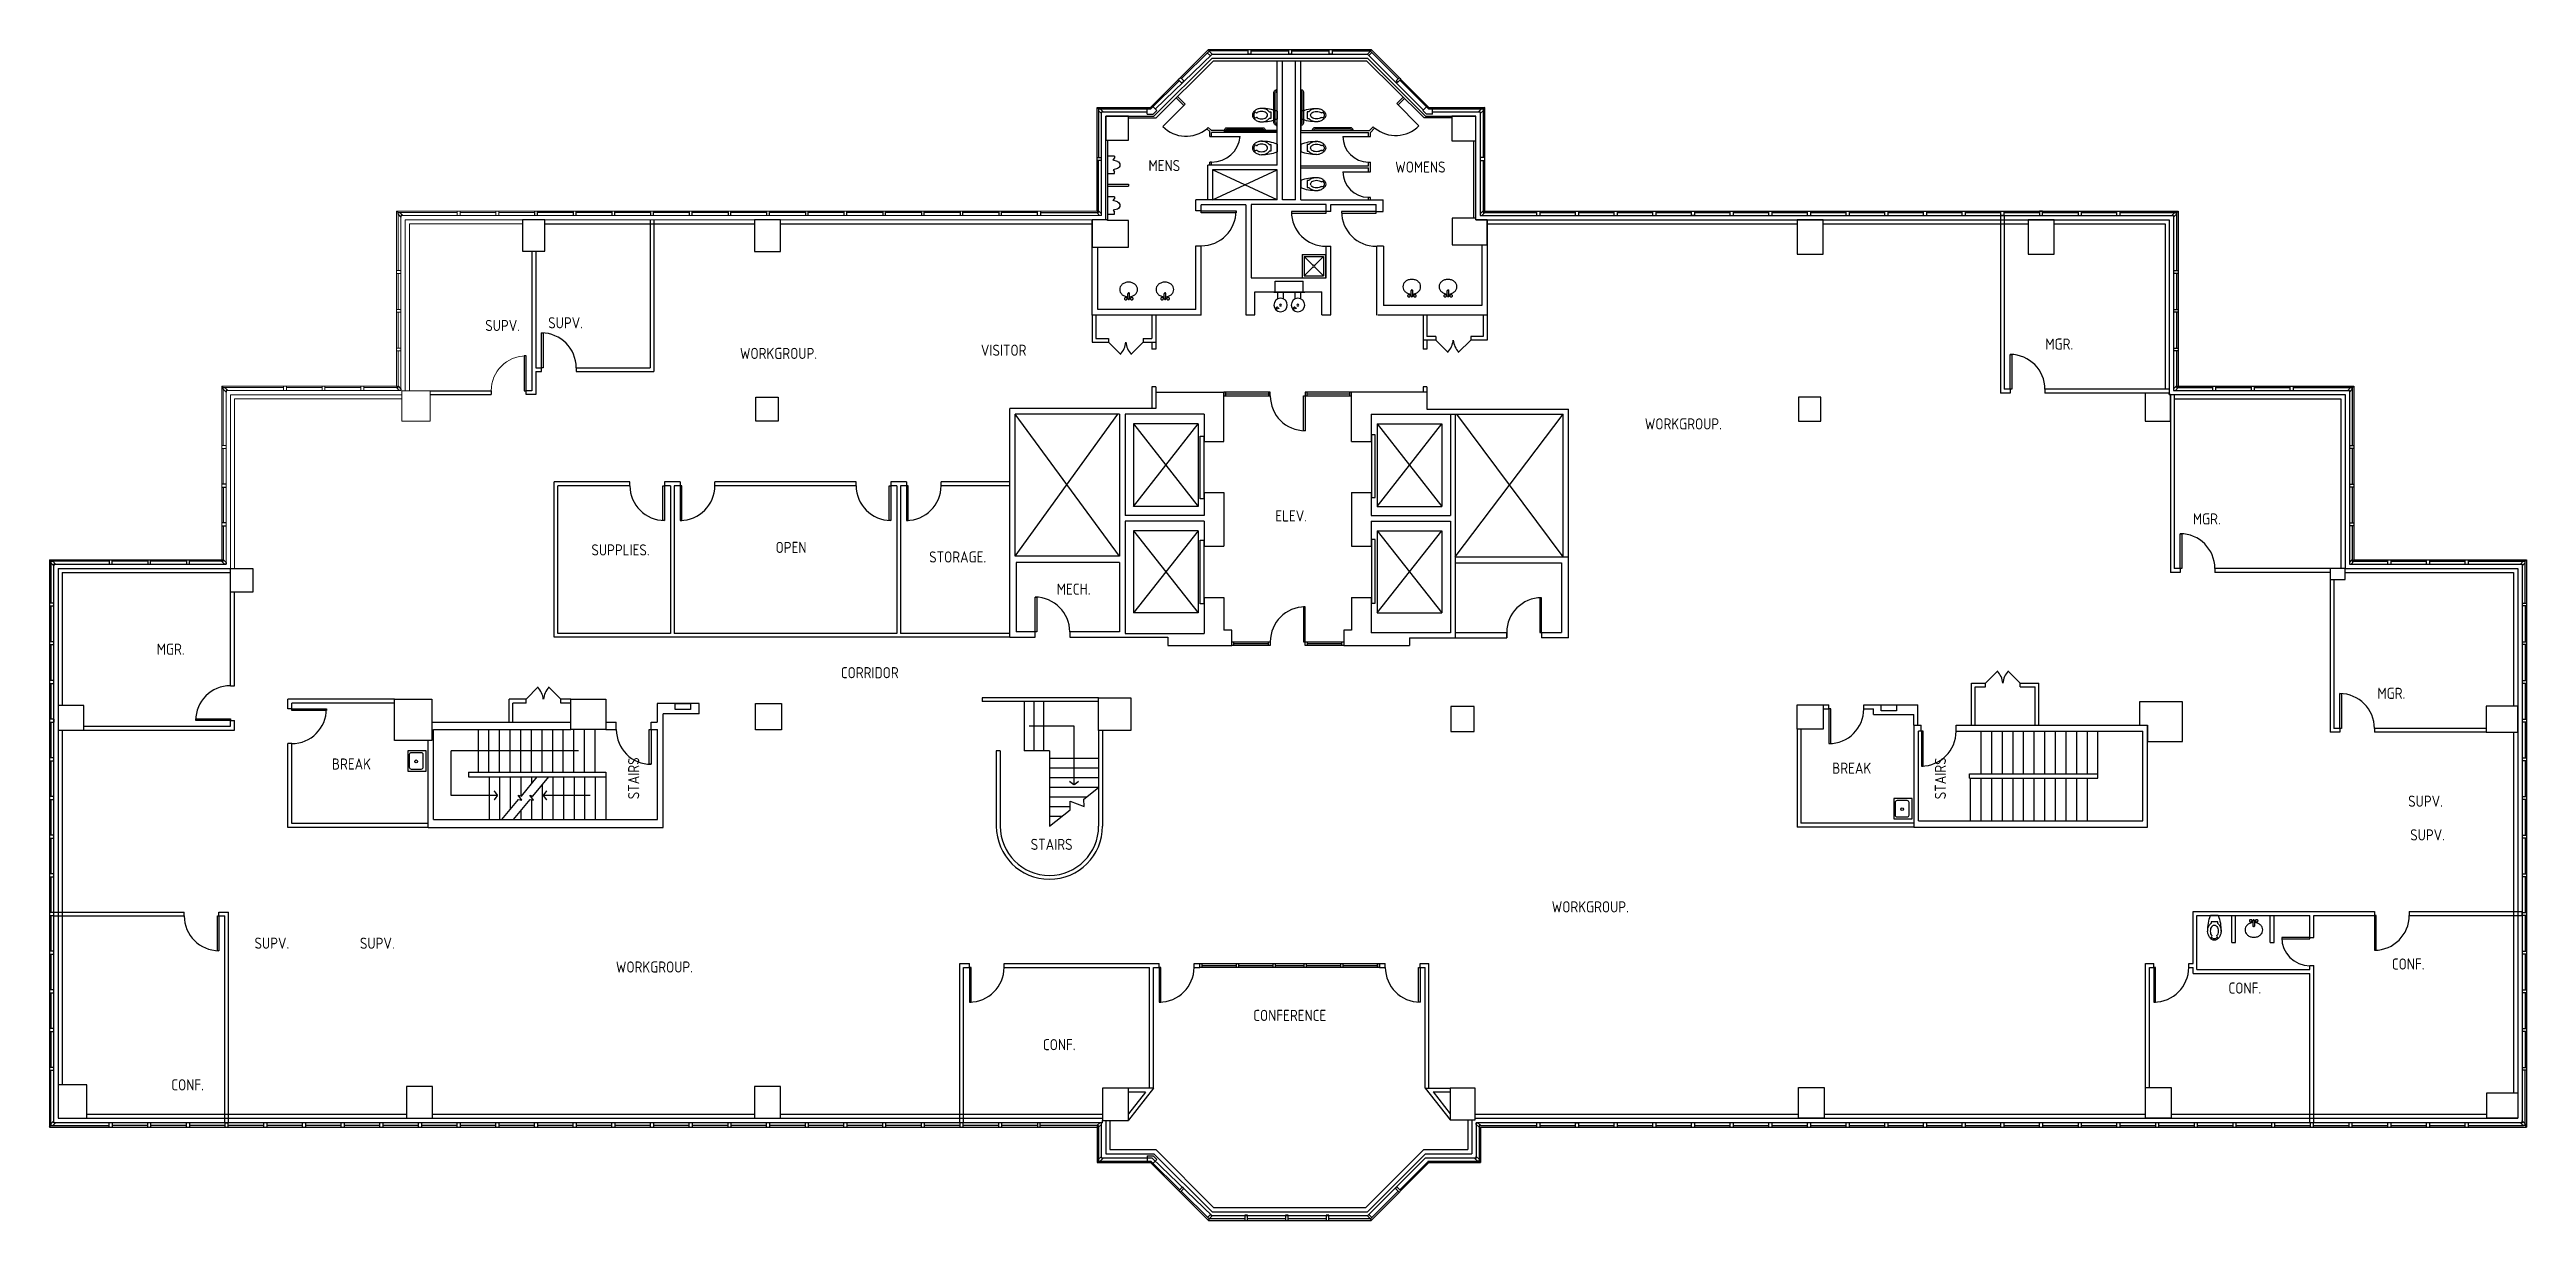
# Model space of a CAD drawing. Extents: x 0 to 2565, y -97 to 1116.
import ezdxf

# ---------------------------------------------------------------- set-up
doc = ezdxf.new("R2010")
doc.units = 0
doc.header["$LTSCALE"] = 0.375
doc.header["$MEASUREMENT"] = 0
doc.layers.get('0').update_dxf_attribs({"lineweight": 0})
doc.layers.add('0-XREFS', color=255, linetype='Continuous', lineweight=0)
doc.layers.add('ROOM NAMES', color=211, linetype='Continuous', lineweight=30)
for name, color, linetype in [('COLUMNS', 3, 'Continuous'), ('DOORS', 5, 'Continuous'), ('ELEVATORS', 1, 'Continuous'), ('FIXTURES', 15, 'Continuous'), ('MECHANICAL', 220, 'Continuous'), ('NOTES', 200, 'Continuous'), ('PARTITIONS', 1, 'Continuous'), ('STAIRS', 1, 'Continuous'), ('THERMAL', 4, 'Continuous'), ('WALLS-EXT', 82, 'Continuous'), ('WALLS-INT', 82, 'Continuous'), ('WINDOWS', 4, 'Continuous')]:
    doc.layers.add(name, color=color, linetype=linetype)
doc.styles.add('Architectural', font='architxt.shx')

msp = doc.modelspace()

# ---------------------------------------------------------------- texts
at = {"layer": 'ROOM NAMES', "char_height": 11.52, "attachment_point": 5, "style": 'Architectural'}
for s, insert, width in [('MENS', (1154.6, 995.6), 124.925), ('WOMENS', (1419.8, 994.1), 11.52), ('SUPV.', (469.3, 830), 11.52), ('SUPV.', (534.5, 832.8), 16.705), ('WORKGROUP.', (755, 801.1), 16.705), ('VISITOR', (988.2, 804.4), 16.705), ('MGR.', (2081.5, 810.8), 11.52), ('WORKGROUP.', (1692.2, 728.1), 11.52), ('ELEV.', (1286, 632.8), 124.925), ('MGR.', (2234.3, 629.7), 64.254), ('SUPPLIES.', (591.4, 597.6), 11.52), ('OPEN', (768, 600.2), 11.52), ('STORAGE.', (940.6, 590.3), 124.925), ('MECH.', (1060.7, 557), 124.925), ('MGR.', (125.5, 494.8), 66.025), ('CORRIDOR', (849.5, 470.5), 124.925), ('MGR.', (2425.5, 449.1), 64.228), ('BREAK', (312.7, 375.9), 11.52), ('BREAK', (1866.6, 371.6), 124.925), ('SUPV.', (2460.9, 337.4), 64.228), ('SUPV.', (2463, 302.5), 64.228), ('STAIRS', (1037.9, 292.7), 14.97), ('WORKGROUP.', (1595.8, 228), 11.52), ('SUPV.', (230.3, 190.4), 11.52), ('SUPV.', (339.5, 190.3), 11.52), ('WORKGROUP.', (626.5, 165.7), 11.52), ('CONF.', (2442.9, 168.8), 11.52), ('CONF.', (2273.7, 143.9), 11.52), ('CONFERENCE', (1284.5, 115.6), 124.925), ('CONF.', (1045.8, 85.3), 124.925), ('CONF.', (143, 43.7), 11.52)]:
    msp.add_mtext(s, dxfattribs=dict(at, insert=insert, width=width))
at = {"layer": 'ROOM NAMES', "char_height": 11.52, "width": 14.97, "attachment_point": 5, "rotation": 90, "style": 'Architectural'}
for insert in [(605, 361.1), (1958.4, 361.1)]:
    msp.add_mtext('STAIRS', dxfattribs=dict(at, insert=insert))

# ---------------------------------------------------------------- blocks, each defined once
blk = doc.blocks.new('bathsink')
for p, q in [((-2.5, 10.5), (-2.5, 4.7)), ((-0.8, 10.5), (-0.8, 4.7))]:
    blk.add_line(p, q)
for points in [[(-2.5, 8.3, 0.059558), (-5.1, 7.7, 0.090468), (-8, 6.1, 0.104252), (-10.1, 3.5, 0.11665), (-10.7, 0.7, 0.11665), (-10.1, -2.1, 0.104252), (-8, -4.7, 0.090468), (-5.1, -6.3, 0.082663), (-1.5, -6.9, 0.082663), (2.1, -6.3, 0.090468), (5, -4.7, 0.104252), (7.1, -2.1, 0.11665), (7.7, 0.7, 0.11665)], [(7.7, 0.7, 0.11665), (7.1, 3.5, 0.104252), (5, 6.1, 0.090468), (2.1, 7.7, 0.067171), (-0.8, 8.3, 0.082663)]]:
    blk.add_lwpolyline(points, format="xyb")
for points in [[(-3.4, 10.2, 0.11665), (-3.5, 10.6, 0.104252), (-3.8, 11, 0.090468), (-4.2, 11.3, 0.082663), (-4.8, 11.3, 0.082663), (-5.3, 11.3, 0.090468), (-5.8, 11, 0.104252), (-6.1, 10.6, 0.11665), (-6.2, 10.2, 0.11665), (-6.1, 9.7, 0.104252), (-5.8, 9.4, 0.090468), (-5.3, 9.1, 0.082663), (-4.8, 9, 0.082663), (-4.2, 9.1, 0.090468), (-3.8, 9.4, 0.104252), (-3.5, 9.7, 0.11665)], [(2.8, 10.2, 0.11665), (2.7, 10.6, 0.104252), (2.4, 11, 0.090468), (2, 11.3, 0.082663), (1.4, 11.3, 0.082663), (0.9, 11.3, 0.090468), (0.4, 11, 0.104252), (0.1, 10.6, 0.11665), (0, 10.2, 0.11665), (0.1, 9.7, 0.104252), (0.4, 9.4, 0.090468), (0.9, 9.1, 0.082663), (1.4, 9, 0.082663), (2, 9.1, 0.090468), (2.4, 9.4, 0.104252), (2.7, 9.7, 0.11665)]]:
    blk.add_lwpolyline(points, format="xyb", close=True)
for centre, start, end in [((-1.7, 10.3), 349.1824, 169.1824), ((-1.7, 4.9), 190.8176, 10.8176)]:
    blk.add_arc(centre, 0.87, start, end)
blk = doc.blocks.new('EWC1')
for p, q in [((0, -0.5), (0, 0)), ((32, 0), (0, 0)), ((30.5, 11), (1.5, 11)), ((1.5, 0), (1.5, 11)), ((30.5, 0), (30.5, 11)), ((32, -0.5), (32, 0)), ((32, -0.5), (0, -0.5)), ((4, -7.4), (4, -0.5)), ((10, -7.4), (10, -0.5)), ((22, -7.4), (22, -0.5)), ((28, -7.4), (28, -0.5))]:
    blk.add_line(p, q)
for points in [[(11.6, -17.8), (10.8, -15.8, 0.550402), (10.4, -15.7), (9, -17.1, 0.550402), (9.1, -17.5), (11.1, -18.2, 0.289988), (11.4, -18.2), (11.5, -18, 0.289988)], [(29.6, -17.8), (28.8, -15.8, 0.550402), (28.4, -15.7), (27, -17.1, 0.550402), (27.1, -17.5), (29.1, -18.2, 0.289988), (29.4, -18.2), (29.5, -18, 0.289988)]]:
    blk.add_lwpolyline(points, format="xyb", close=True)
for centre, radius in [((7, -13.8), 7), ((7, -13.8), 1), ((25, -13.8), 7), ((25, -13.8), 1)]:
    blk.add_circle(centre, radius)
blk = doc.blocks.new('Sink-mop')
for p, q in [((-12, 0), (12, 0)), ((-12, -24), (-12, 0)), ((12, -24), (12, 0)), ((-12, -24), (12, -24)), ((-10, -2), (-0.7, -11.3)), ((-10, -22), (-10, -2)), ((-10, -2), (10, -2)), ((-10, -22), (-0.7, -12.7)), ((-10, -22), (10, -22)), ((0.7, -11.3), (10, -2)), ((0.7, -12.7), (10, -22)), ((10, -22), (10, -2))]:
    blk.add_line(p, q)
blk.add_circle((0, -12), 1.05)
blk = doc.blocks.new('Toilwal2')
for p, q in [((0, -4.1), (0, 4)), ((6.7, -3.6), (6.7, 3.4)), ((6.7, 3.4), (8.3, 3.4)), ((23.5, 3.2), (21.3, 2.4)), ((8.3, -3.6), (6.7, -3.6)), ((21.1, -2.5), (21.1, -2.5)), ((21.3, -2.5), (23.5, -3.3)), ((23.8, -3.6), (23.8, -3.6))]:
    blk.add_line(p, q)
for centre, radius, start, end in [((15.2, -34.6), 41.4, 88.5432, 111.4502), ((14.1, -1.1), 7.43, 126.6725, 141.8648), ((15.4, -2.8), 9.56, 107.1417, 126.6724), ((12.8, -0.1), 2.76, 143.419, 216.581), ((14.1, -1.1), 4.43, 126.6725, 141.8648), ((15.4, -2.8), 6.56, 107.1417, 126.6725), ((16.2, -5.5), 12.4, 81.7349, 107.1416), ((16.2, -5.5), 9.38, 90, 107.1416), ((16.2, -5.5), 9.38, 72.8584, 90), ((14.9, -9.8), 16.8, 75.0711, 79.3345), ((17, -2.8), 6.56, 54.4829, 72.8583), ((16.2, -5), 11.8, 57.2315, 75.071), ((21.1, 2.9), 0.5, 234.4828, 288.2438), ((18.1, -1.9), 8.18, 32.7617, 57.2315), ((18.1, -1.9), 6.68, 32.7617, 46.3142), ((23.4, 3.6), 0.5, 288.2438, 45.6721), ((21.1, 0), 3.12, 360, 32.7618), ((21.1, 0), 3.12, 327.2382, 0), ((21.1, 0), 4.62, 360, 32.7617), ((15.2, 34.5), 41.4, 248.5498, 271.4568), ((14.1, 1), 7.43, 218.1352, 233.3275), ((15.4, 2.7), 9.56, 233.3276, 252.8583), ((14.1, 1), 4.43, 218.1352, 233.3275), ((15.4, 2.7), 6.56, 233.3275, 252.8583), ((16.2, 5.4), 12.4, 252.8584, 270), ((16.2, 5.4), 9.38, 252.8584, 270), ((16.2, 5.4), 9.38, 270, 287.1416), ((16.2, 5.4), 12.4, 270, 287.1416), ((14.9, 9.8), 16.8, 274.9424, 275.1954), ((17, 2.7), 6.56, 287.1417, 305.5171), ((17, 2.7), 9.56, 287.1416, 306.6725), ((21.1, -3), 0.5, 71.7562, 125.5172), ((18.1, 1.9), 6.68, 312.7565, 327.2383), ((18.3, 1), 7.43, 306.6725, 316.5742), ((23.3, -3.7), 0.5, 316.5741, 71.7562), ((18.1, 1.9), 8.18, 313.3097, 327.2384), ((21.1, 0), 4.62, 327.2383, 0)]:
    blk.add_arc(centre, radius, start, end)
blk = doc.blocks.new('grabbars')
for p, q in [((-11.9, 36), (-12.4, 36)), ((-12.4, 36), (-12.4, -6.8)), ((-11.9, 33), (-12.4, 33)), ((-11.9, 36), (-11.9, 33)), ((-11.7, 35.2), (-11.9, 35.2)), ((-10.9, 1.7), (-10.9, 32.7)), ((-9.4, 1.5), (-9.4, 33)), ((-11.9, 1.5), (-12.4, 1.5)), ((-11.9, -1.5), (-11.9, 1.5)), ((-11.9, -1.5), (-12.4, -1.5)), ((42.3, -6.8), (-12.4, -6.8)), ((-11.7, -0.8), (-11.9, -0.8)), ((-1.2, -6.3), (1.8, -6.3)), ((-1.2, -6.3), (-1.2, -6.8)), ((-0.4, -6.3), (-0.4, -6)), ((39.3, -3.8), (1.8, -3.8)), ((1.8, -6.3), (1.8, -6.8)), ((39.1, -5.3), (2.1, -5.3)), ((42.3, -6.3), (39.3, -6.3)), ((39.3, -6.3), (39.3, -6.8)), ((41.6, -6.3), (41.6, -6)), ((42.3, -6.3), (42.3, -6.8))]:
    blk.add_line(p, q)
for centre, radius, start, end in [((-11.9, 32.7), 1, 0, 90), ((-11.7, 33), 2.25, 0, 90), ((-11.9, 1.7), 1, 270, 0), ((-11.7, 1.5), 2.25, 270, 0), ((1.8, -6), 2.25, 90, 180), ((2.1, -6.3), 1, 90, 180), ((39.1, -6.3), 1, 0, 90), ((39.3, -6), 2.25, 0, 90)]:
    blk.add_arc(centre, radius, start, end)
blk = doc.blocks.new('Toil-urn')
for p, q in [((-9, 0), (-9, 7.5)), ((-9, 7.5), (-7, 7.5)), ((-5, 6), (-7, 7.5)), ((-3.7, 10.6), (-5, 6)), ((3.7, 10.6), (5, 6)), ((5, 6), (7, 7.5)), ((9, 7.5), (7, 7.5)), ((9, 7.5), (9, 0))]:
    blk.add_line(p, q)
blk.add_arc((0, 9), 4.03, 23.6878, 156.3141)
blk = doc.blocks.new('corner')
at = {"layer": 'WINDOWS'}
blk.add_lwpolyline([(0, 1.75), (0, 0), (-1.75, 0), (-4.75, 3), (-3, 3), (-3, 4.75)], close=True, dxfattribs=at)
blk = doc.blocks.new('sink2119')
at = {"layer": 'FIXTURES'}
for p, q in [((0, 10.5), (0, -10.5)), ((19, 10.5), (0, 10.5)), ((3, 6.5), (3, -6.5)), ((15.5, 8.5), (5, 8.5)), ((17.5, -6.5), (17.5, 6.5)), ((19, -10.5), (19, 10.5)), ((0, -10.5), (19, -10.5)), ((5, -8.5), (15.5, -8.5))]:
    blk.add_line(p, q, dxfattribs=at)
blk.add_circle((10.25, 0.5), 1.5, dxfattribs=at)
for centre, start, end in [((5, 6.5), 90, 180), ((15.5, 6.5), 0, 90), ((5, -6.5), 180, 270), ((15.5, -6.5), 270, 0)]:
    blk.add_arc(centre, 2, start, end, dxfattribs=at)

# ---------------------------------------------------------------- linework, layer by layer
at = {"layer": '0-XREFS'}
for p, q in [((359.5, 948.5), (1084.9, 948.5)), ((359.5, 948.5), (359.5, 767.2)), ((359.5, 948.5), (361, 947)), ((361, 947), (361, 886.8)), ((361, 947), (422.2, 947)), ((364, 762.7), (364, 944)), ((364, 944), (1089.4, 944)), ((368.5, 939.5), (1095.6, 939.5)), ((368.5, 939.5), (368.5, 762.5)), ((372.7, 935.3), (372.7, 762.5)), ((372.7, 935.3), (490, 935.3)), ((422.2, 948.5), (422.2, 944)), ((462.3, 947), (425.2, 947)), ((462.3, 948.5), (462.3, 944)), ((502.3, 947), (465.3, 947)), ((359.5, 883.8), (364, 883.8)), ((361, 883.8), (361, 846.7)), ((359.5, 843.7), (364, 843.7)), ((361, 843.7), (361, 806.7)), ((359.5, 803.7), (364, 803.7)), ((361, 803.7), (361, 765.7)), ((178.4, 767.2), (178.4, 587.4)), ((178.4, 767.2), (359.5, 767.2)), ((179.9, 765.7), (178.4, 767.2)), ((242.3, 765.7), (179.9, 765.7)), ((179.9, 765.7), (179.9, 705.7)), ((182.9, 582.9), (182.9, 762.7)), ((182.9, 762.7), (364, 762.7)), ((187.4, 758.2), (187.4, 578.4)), ((187.4, 758.2), (364.9, 758.2)), ((191.6, 754), (191.6, 578.4)), ((191.6, 754), (364.9, 754)), ((242.3, 767.2), (242.3, 762.7)), ((282.3, 765.7), (245.3, 765.7)), ((282.3, 767.2), (282.3, 762.7)), ((322.4, 765.7), (285.3, 765.7)), ((322.4, 767.2), (322.4, 762.7)), ((361, 765.7), (325.4, 765.7)), ((359.5, 767.2), (361, 765.7)), ((178.4, 702.7), (182.9, 702.7)), ((179.9, 702.7), (179.9, 665.6))]:
    msp.add_line(p, q, dxfattribs=at)
for points in [[(425.2, 944), (425.2, 948.5)], [(465.3, 944), (465.3, 948.5)], [(364, 886.8), (359.5, 886.8)], [(364, 846.7), (359.5, 846.7)], [(364, 806.7), (359.5, 806.7)], [(245.3, 762.7), (245.3, 767.2)], [(285.3, 762.7), (285.3, 767.2)], [(325.4, 762.7), (325.4, 767.2)], [(182.9, 705.7), (178.4, 705.7)]]:
    msp.add_lwpolyline(points, dxfattribs=at)
msp.add_lwpolyline([(394.1, 762.5), (364.9, 762.5), (364.9, 730.8), (394.1, 730.8)], close=True, dxfattribs=at)
msp.add_arc((493.5, 762.5), 36, 90, 180, dxfattribs=at)
at = {"layer": 'COLUMNS'}
for p, q in [((493.5, 439), (493.5, 443)), ((529.5, 439), (529.5, 443)), ((965.9, 444.6), (965.9, 440.6))]:
    msp.add_line(p, q, dxfattribs=at)
for points in [[(1117.5, 1046.7), (1093.9, 1046.7), (1093.9, 1021.8), (1117.5, 1021.8)], [(1477.4, 1046.7), (1452.5, 1046.7), (1452.5, 1021.4), (1477.4, 1021.4)], [(513, 939.5), (490, 939.5), (490, 907), (513, 907)], [(757, 939.5), (730, 939.5), (730, 906.8), (757, 906.8)], [(1117.5, 938.8), (1095.6, 938.8), (1095.6, 939.5), (1079.7, 939.5), (1079.7, 911), (1117.5, 911)], [(1488.9, 939.5), (1477.4, 939.5), (1477.4, 941.1), (1452.9, 941.1), (1452.9, 913.4), (1488.9, 913.4)], [(1837.1, 939.5), (1810.1, 939.5), (1810.1, 903.8), (1837.1, 903.8)], [(2076.4, 939.5), (2049.4, 939.5), (2049.4, 903.8), (2076.4, 903.8)], [(731.5, 731.1), (731.5, 755.8), (754.5, 755.8), (754.5, 731.1)], [(1811.6, 755.8), (1811.6, 731.1), (1834.6, 731.1), (1834.6, 755.8)], [(2196.6, 758.6), (2195.5, 758.6), (2195.5, 760), (2170.6, 760), (2170.6, 731), (2196.6, 731)], [(187.4, 578.4), (210.4, 578.4), (210.4, 553.7), (187.4, 553.7)], [(2377.5, 578.4), (2366, 578.4), (2362, 578.4), (2362, 566.9), (2377.5, 566.9)], [(35.5, 436.5), (9, 436.5), (9, 411), (35.5, 411)], [(357.2, 443), (396, 443), (396, 400.1), (357.2, 400.1)], [(540, 411.6), (540, 443), (576, 443), (576, 411.6)], [(731.1, 438.5), (758.1, 438.5), (758.1, 411.2), (731.1, 411.2)], [(1086.6, 410.6), (1086.6, 444.6), (1119.9, 444.6), (1119.9, 410.6)], [(1810, 437.1), (1837, 437.1), (1837, 412.1), (1810, 412.1)], [(2209, 440.3), (2164.6, 440.3), (2164.6, 416.3), (2173, 416.3), (2173, 399.3), (2209, 399.3)], [(1451.5, 409.6), (1475.5, 409.6), (1475.5, 435.6), (1451.5, 435.6)], [(2556.4, 435.8), (2523.6, 435.8), (2523.6, 408.8), (2556.4, 408.8)], [(38.5, 43.8), (9, 43.8), (9, 9), (38.5, 9)], [(396.8, 41.8), (369.7, 41.8), (369.7, 9), (396.8, 9)], [(757, 41.8), (730, 41.8), (730, 9), (757, 9)], [(1117.4, 40.1), (1090.6, 40.1), (1090.6, 6.8), (1117.4, 6.8)], [(1476.6, 40.3), (1450.6, 40.3), (1450.6, 7.3), (1476.6, 7.3)], [(1837.9, 9), (1811.4, 9), (1811.4, 41), (1837.9, 41)], [(2197.5, 9), (2171, 9), (2171, 41), (2197.5, 41)], [(2556.4, 35.5), (2556.4, 9), (2524.4, 9), (2524.4, 35.5)]]:
    msp.add_lwpolyline(points, close=True, dxfattribs=at)
at = {"layer": 'DOORS'}
for p, q in [((1192.9, 948.6), (1228.9, 948.6)), ((1192.9, 946.8), (1192.9, 948.6)), ((1228.9, 946.8), (1192.9, 946.8)), ((1228.9, 948.6), (1228.9, 946.8)), ((1322.2, 948), (1286.2, 948)), ((1286.2, 948), (1286.2, 946.3)), ((1286.2, 946.3), (1322.2, 946.3)), ((1322.2, 946.3), (1322.2, 948)), ((1374.1, 948), (1338.1, 948)), ((1338.1, 948), (1338.1, 946.3)), ((1338.1, 946.3), (1374.1, 946.3)), ((1374.1, 946.3), (1374.1, 948)), ((509.5, 786.3), (509.5, 822.3)), ((509.5, 822.3), (511.3, 822.3)), ((511.3, 822.3), (511.3, 786.3)), ((491.7, 798.5), (491.7, 762.5)), ((493.5, 798.5), (491.7, 798.5)), ((493.5, 762.5), (493.5, 798.5)), ((1096.7, 812.8), (1109.5, 800)), ((1132.7, 812.8), (1120, 800)), ((1435.9, 814.8), (1448.6, 802)), ((1471.9, 814.8), (1459.1, 802)), ((2030.7, 764), (2030.7, 800)), ((2030.7, 800), (2032.4, 800)), ((2032.4, 800), (2032.4, 764)), ((511.3, 786.3), (509.5, 786.3)), ((491.7, 762.5), (493.5, 762.5)), ((1298.6, 721.1), (1298.6, 757.1)), ((1298.6, 757.1), (1300.4, 757.1)), ((1300.4, 757.1), (1300.4, 721.1)), ((2032.4, 764), (2030.7, 764)), ((1300.4, 721.1), (1298.6, 721.1)), ((635.3, 628.1), (635.3, 664.1)), ((635.3, 664.1), (637.1, 664.1)), ((637.1, 664.1), (637.1, 628.1)), ((653.1, 664.1), (653.1, 628.1)), ((654.8, 664.1), (653.1, 664.1)), ((654.8, 628.1), (654.8, 664.1)), ((869.7, 628.1), (869.7, 664.1)), ((869.7, 664.1), (871.4, 664.1)), ((871.4, 664.1), (871.4, 628.1)), ((887.4, 664.1), (887.4, 628.1)), ((889.2, 664.1), (887.4, 664.1)), ((889.2, 628.1), (889.2, 664.1)), ((637.1, 628.1), (635.3, 628.1)), ((653.1, 628.1), (654.8, 628.1)), ((871.4, 628.1), (869.7, 628.1)), ((887.4, 628.1), (889.2, 628.1)), ((2206.7, 578.4), (2206.7, 614.4)), ((2206.7, 614.4), (2208.4, 614.4)), ((2208.4, 614.4), (2208.4, 578.4)), ((2208.4, 578.4), (2206.7, 578.4)), ((1020.7, 512.7), (1020.7, 548.7)), ((1020.7, 548.7), (1022.4, 548.7)), ((1022.4, 548.7), (1022.4, 512.7)), ((1543.5, 548.1), (1543.5, 512.1)), ((1545.2, 548.1), (1543.5, 548.1)), ((1545.2, 512.1), (1545.2, 548.1)), ((1298.6, 538.6), (1298.6, 502.6)), ((1300.4, 538.6), (1298.6, 538.6)), ((1300.4, 502.6), (1300.4, 538.6)), ((1022.4, 512.7), (1020.7, 512.7)), ((1298.6, 502.6), (1300.4, 502.6)), ((1543.5, 512.1), (1545.2, 512.1)), ((2005.1, 459.8), (2017.8, 472.5)), ((2041.1, 459.8), (2028.3, 472.5)), ((493.5, 443), (506.2, 455.7)), ((529.5, 443), (516.8, 455.7)), ((2372, 412.8), (2372, 448.8)), ((2372, 448.8), (2373.8, 448.8)), ((2373.8, 448.8), (2373.8, 412.8)), ((151.4, 422.8), (187.4, 422.8)), ((151.4, 421), (151.4, 422.8)), ((187.4, 421), (151.4, 421)), ((187.4, 422.8), (187.4, 421)), ((250.8, 433), (286.8, 433)), ((250.8, 431.2), (250.8, 433)), ((286.8, 431.2), (250.8, 431.2)), ((286.8, 433), (286.8, 431.2)), ((621.2, 375.6), (621.2, 411.6)), ((621.2, 411.6), (623, 411.6)), ((623, 411.6), (623, 375.6)), ((1843, 433), (1843, 397.1)), ((1844.8, 433), (1843, 433)), ((1844.8, 397.1), (1844.8, 433)), ((2373.8, 412.8), (2372, 412.8)), ((1843, 397.1), (1844.8, 397.1)), ((1938.7, 409.8), (1938.7, 373.8)), ((1940.4, 409.8), (1938.7, 409.8)), ((1940.4, 373.8), (1940.4, 409.8)), ((623, 375.6), (621.2, 375.6)), ((1938.7, 373.8), (1940.4, 373.8)), ((173.8, 182.6), (173.8, 218.6)), ((173.8, 218.6), (175.5, 218.6)), ((175.5, 218.6), (175.5, 182.6)), ((2408, 219.1), (2408, 183.1)), ((2409.7, 219.1), (2408, 219.1)), ((2409.7, 183.1), (2409.7, 219.1)), ((175.5, 182.6), (173.8, 182.6)), ((2341.1, 196.2), (2312, 196.2)), ((2312, 196.2), (2312, 194.8)), ((2312, 194.8), (2341.1, 194.8)), ((2341.1, 194.8), (2341.1, 196.2)), ((2408, 183.1), (2409.7, 183.1)), ((952.7, 165.3), (952.7, 129.3)), ((954.4, 165.3), (952.7, 165.3)), ((954.4, 129.3), (954.4, 165.3)), ((1149.4, 165.3), (1149.4, 129.3)), ((1151.1, 165.3), (1149.4, 165.3)), ((1151.1, 129.3), (1151.1, 165.3)), ((1417.8, 129.3), (1417.8, 165.3)), ((1417.8, 165.3), (1419.5, 165.3)), ((1419.5, 165.3), (1419.5, 129.3)), ((2179.6, 165.3), (2179.6, 129.3)), ((2181.3, 165.3), (2179.6, 165.3)), ((2181.3, 129.3), (2181.3, 165.3)), ((952.7, 129.3), (954.4, 129.3)), ((1149.4, 129.3), (1151.1, 129.3)), ((1419.5, 129.3), (1417.8, 129.3)), ((2179.6, 129.3), (2181.3, 129.3))]:
    msp.add_line(p, q, dxfattribs=at)
for centre, radius, start, end in [((1192.9, 948.6), 36, 270, 0), ((1322.2, 948), 36, 180, 270), ((1374.1, 948), 36, 180, 270), ((509.5, 786.3), 36, 0, 90), ((1095.1, 814.4), 19.7, 315, 355.1407), ((1134.4, 814.4), 19.7, 184.8593, 225), ((1434.2, 816.4), 19.7, 315, 355.1407), ((1473.5, 816.4), 19.7, 184.8593, 225), ((2030.7, 764), 36, 0, 90), ((1300.4, 757.1), 36, 180, 270), ((637.1, 664.1), 36, 180, 270), ((653.1, 664.1), 36, 270, 0), ((871.4, 664.1), 36, 180, 270), ((887.4, 664.1), 36, 270, 0), ((2206.7, 578.4), 36, 0, 90), ((1020.7, 512.7), 36, 0, 90), ((1545.2, 512.1), 36, 90, 180), ((1300.4, 502.6), 36, 90, 180), ((2003.4, 458.1), 19.7, 4.8593, 45), ((2042.7, 458.1), 19.7, 135, 175.1407), ((187.4, 421), 36, 90, 180), ((491.8, 441.3), 19.7, 4.8593, 45), ((531.2, 441.3), 19.7, 135, 175.1407), ((2372, 412.8), 36, 0, 90), ((250.8, 433), 36, 270, 0), ((623, 411.6), 36, 180, 270), ((1843, 433), 36, 270, 0), ((1938.7, 409.8), 36, 270, 0), ((175.5, 218.6), 36, 180, 270), ((2408, 219.1), 36, 270, 0), ((2341.1, 196.2), 29.2, 180, 270), ((952.7, 165.3), 36, 270, 0), ((1149.4, 165.3), 36, 270, 0), ((1419.5, 165.3), 36, 180, 270), ((2179.6, 165.3), 36, 270, 0)]:
    msp.add_arc(centre, radius, start, end, dxfattribs=at)
at = {"layer": 'ELEVATORS'}
for p, q in [((1122.6, 728.1), (1122.6, 642.5)), ((1189.6, 728.1), (1122.6, 728.1)), ((1122.6, 642.5), (1189.6, 728.1)), ((1122.6, 728.1), (1189.6, 642.5)), ((1189.6, 728.1), (1189.6, 642.5)), ((1375.1, 728.1), (1375.1, 642.5)), ((1375.1, 728.1), (1442.1, 728.1)), ((1375.1, 728.1), (1442.1, 642.5)), ((1375.1, 642.5), (1442.1, 728.1)), ((1442.1, 728.1), (1442.1, 642.5)), ((1189.6, 642.5), (1122.6, 642.5)), ((1375.1, 642.5), (1442.1, 642.5)), ((1122.6, 617.5), (1122.6, 532.6)), ((1189.6, 617.5), (1122.6, 617.5)), ((1122.6, 617.5), (1189.6, 532.6)), ((1189.6, 617.5), (1122.6, 532.6)), ((1189.6, 617.5), (1189.6, 532.6)), ((1375.1, 617.5), (1375.1, 532.6)), ((1375.1, 617.5), (1442.1, 617.5)), ((1375.1, 617.5), (1442.1, 532.6)), ((1375.1, 532.6), (1442.1, 617.5)), ((1442.1, 617.5), (1442.1, 532.6)), ((1189.6, 532.6), (1122.6, 532.6)), ((1375.1, 532.6), (1442.1, 532.6))]:
    msp.add_line(p, q, dxfattribs=at)
for points in [[(1195.4, 650.6), (1191.9, 650.6), (1191.9, 715.5), (1195.4, 715.5)], [(1369.3, 651.9), (1372.9, 651.9), (1372.9, 716.9), (1369.3, 716.9)], [(1195.4, 541.8), (1191.9, 541.8), (1191.9, 607.6), (1195.4, 607.6)], [(1369.3, 542.6), (1372.9, 542.6), (1372.9, 608.4), (1369.3, 608.4)]]:
    msp.add_lwpolyline(points, close=True, dxfattribs=at)
at = {"layer": 'FIXTURES'}
for points in [[(647.9, 438.5), (663.9, 438.5), (663.9, 432.5), (647.9, 432.5)], [(1897, 437.1), (1913, 437.1), (1913, 431.1), (1897, 431.1)]]:
    msp.add_lwpolyline(points, close=True, dxfattribs=at)
at = {"layer": 'MECHANICAL'}
for p, q in [((1271.5, 960), (1204.6, 991.3)), ((1204.6, 960), (1271.5, 991.3)), ((1108.1, 591), (1000.1, 738.1)), ((1000.1, 591), (1106.6, 738.1)), ((1455.9, 590.6), (1567.6, 738.1)), ((1567.6, 590.6), (1457.4, 738.1))]:
    msp.add_line(p, q, dxfattribs=at)
at = {"layer": 'NOTES'}
for p, q in [((416, 343.4), (416, 389.4)), ((548, 389.4), (416, 389.4)), ((464, 343.4), (416, 343.4)), ((560, 343.4), (511.4, 343.4))]:
    msp.add_line(p, q, dxfattribs=at)
at = {"layer": 'NOTES', "const_width": 1.5}
for points in [[(464, 343.4), (460.5, 348.2)], [(464, 343.4), (460.5, 338.6)], [(511.4, 343.4), (515, 348.2)], [(511.4, 343.4), (515, 338.6)]]:
    msp.add_lwpolyline(points, dxfattribs=at)
at = {"layer": 'PARTITIONS'}
for p, q in [((1153, 1036.1), (1176.1, 1059.2)), ((1166.7, 1065.7), (1174.7, 1057.8)), ((1168.1, 1067.1), (1176.1, 1059.2)), ((1402, 1066.6), (1395.3, 1059.9)), ((1395.3, 1059.9), (1418.3, 1036.8)), ((1403.4, 1065.2), (1396.7, 1058.5)), ((1198.7, 1033.7), (1200.1, 1035.2)), ((1198.7, 1033.7), (1201.6, 1030.8)), ((1200.1, 1035.2), (1203.5, 1031.8)), ((1201.6, 1025.8), (1201.6, 1030.8)), ((1271.5, 1031.8), (1203.5, 1031.8)), ((1271.5, 1029.8), (1203.6, 1029.8)), ((1203.6, 1025.8), (1203.6, 1029.8)), ((1296, 1031.8), (1367.2, 1031.8)), ((1296, 1029.8), (1366, 1029.8)), ((1366, 1025.8), (1366, 1029.8)), ((1371, 1035.6), (1367.2, 1031.8)), ((1372.4, 1034.2), (1368, 1029.8)), ((1368, 1025.8), (1368, 1029.8)), ((1372.4, 1034.2), (1371, 1035.6)), ((1201.6, 1025.8), (1233.1, 1025.8)), ((1339.5, 1025.8), (1368, 1025.8)), ((1095.6, 976.3), (1117.6, 976.3)), ((1117.6, 976.3), (1117.6, 974.3)), ((1201.6, 996.1), (1201.6, 999.2)), ((1203.6, 999.2), (1201.6, 999.2)), ((1203.6, 996.1), (1203.6, 999.2)), ((1296, 995.2), (1366, 995.2)), ((1296, 993.2), (1366, 993.2)), ((1339.5, 989.3), (1368, 989.3)), ((1366, 995.2), (1366, 999.2)), ((1366, 999.2), (1368, 999.2)), ((1366, 989.3), (1366, 993.2)), ((1368, 989.3), (1368, 999.2)), ((1095.6, 974.3), (1117.6, 974.3)), ((1366, 960), (1366, 962.7)), ((1368, 962.7), (1366, 962.7)), ((1368, 960), (1368, 962.7))]:
    msp.add_line(p, q, dxfattribs=at)
for centre, radius, start, end in [((1177.2, 1059.8), 33.8, 224.3902, 309.5954), ((1394.2, 1060.5), 33.8, 230.4046, 315.6098), ((1204, 1028.5), 29.2, 269.1766, 354.6904), ((1366, 1025.8), 26.5, 180, 270), ((1366, 989.3), 26.5, 180, 270)]:
    msp.add_arc(centre, radius, start, end, dxfattribs=at)
at = {"layer": 'STAIRS'}
for p, q in [((1009.6, 440.6), (1009.6, 389.6)), ((1019.6, 440.6), (1019.6, 389.6)), ((1029.6, 440.6), (1029.6, 389.6)), ((443.8, 411.6), (443.8, 367.5)), ((454.8, 411.6), (454.8, 367.5)), ((465.8, 411.6), (465.8, 367.5)), ((476.8, 411.6), (476.8, 367.5)), ((487.8, 411.6), (487.8, 367.5)), ((498.8, 411.6), (498.8, 367.5)), ((509.8, 411.6), (509.8, 367.5)), ((520.8, 411.6), (520.8, 367.5)), ((531.8, 411.6), (531.8, 367.5)), ((542.8, 411.6), (542.8, 367.5)), ((553.8, 411.6), (553.8, 367.5)), ((564.8, 411.6), (564.8, 367.5)), ((1061.1, 415.1), (1014.6, 415.1)), ((1061.1, 354.4), (1061.1, 415.1)), ((1035.6, 389.6), (1009.6, 389.6)), ((1035.6, 389.6), (1035.6, 311.6)), ((2000.6, 365.7), (2000.6, 409.8)), ((2011.6, 365.7), (2011.6, 409.8)), ((2022.6, 365.7), (2022.6, 409.8)), ((2033.6, 365.7), (2033.6, 409.8)), ((2044.6, 365.7), (2044.6, 409.8)), ((2055.6, 365.7), (2055.6, 409.8)), ((2066.6, 365.7), (2066.6, 409.8)), ((2077.6, 365.7), (2077.6, 409.8)), ((2088.6, 365.7), (2088.6, 409.8)), ((2099.6, 365.7), (2099.6, 409.8)), ((2110.6, 365.7), (2110.6, 409.8)), ((2121.6, 361.1), (2121.6, 409.8)), ((434, 367.5), (434, 362.5)), ((434, 367.5), (576.2, 367.5)), ((434, 362.5), (576.2, 362.5)), ((455.2, 362.5), (455.2, 318.4)), ((466.2, 362.5), (466.2, 318.4)), ((477.2, 362.5), (477.2, 328.8)), ((488.2, 362.5), (488.2, 342.8)), ((488.7, 342.7), (505, 362.5)), ((499.2, 362.5), (499.2, 355.5)), ((500.7, 342.7), (517, 362.5)), ((521.2, 362.5), (521.2, 318.4)), ((532.2, 362.5), (532.2, 318.4)), ((543.2, 362.5), (543.2, 318.4)), ((554.2, 362.5), (554.2, 318.4)), ((565.2, 362.5), (565.2, 318.4)), ((576.2, 367.5), (576.2, 318.4)), ((1086.6, 381.6), (1035.6, 381.6)), ((1086.6, 371.6), (1035.6, 371.6)), ((1086.6, 361.6), (1035.6, 361.6)), ((1988.6, 365.7), (2121.6, 365.7)), ((1988.6, 361.1), (1988.6, 365.7)), ((1988.6, 361.1), (2121.6, 361.1)), ((1989.6, 317.1), (1989.6, 361.1)), ((2000.6, 317.1), (2000.6, 361.1)), ((2011.6, 317.1), (2011.6, 361.1)), ((2022.6, 317.1), (2022.6, 361.1)), ((2033.6, 317.1), (2033.6, 361.1)), ((2044.6, 317.1), (2044.6, 361.1)), ((2055.6, 317.1), (2055.6, 361.1)), ((2066.6, 317.1), (2066.6, 361.1)), ((2077.6, 317.1), (2077.6, 361.1)), ((2088.6, 317.1), (2088.6, 361.1)), ((2099.6, 317.1), (2099.6, 361.1)), ((2110.6, 317.1), (2110.6, 361.1)), ((468.6, 318.4), (485.7, 339.1)), ((480.7, 318.4), (497.7, 339.1)), ((485.3, 343.5), (488.7, 342.7)), ((489.1, 338.4), (485.3, 343.5)), ((485.7, 339.1), (489.1, 338.4)), ((488.2, 339.6), (488.2, 338.6)), ((501.2, 338.4), (497.3, 343.5)), ((497.3, 343.5), (500.7, 342.7)), ((497.7, 339.1), (501.2, 338.4)), ((499.2, 343), (499.2, 341)), ((499.2, 338.8), (499.2, 318.4)), ((510.2, 354.2), (510.2, 318.4)), ((1086.6, 351.6), (1035.6, 351.6)), ((1073.9, 341.6), (1035.6, 341.6)), ((488.2, 327.5), (488.2, 318.4)), ((1057.2, 331.6), (1035.6, 331.6)), ((1048.4, 321.6), (1035.6, 321.6))]:
    msp.add_line(p, q, dxfattribs=at)
msp.add_lwpolyline([(1035.6, 311.6), (1057.2, 328.5), (1057.2, 337.6), (1071.7, 332), (1071.1, 339.5), (1086.6, 351.6)], dxfattribs=at)
at = {"layer": 'STAIRS', "const_width": 1.5}
for points in [[(1061.1, 354.4), (1056.3, 358)], [(1061.1, 354.4), (1065.9, 358)]]:
    msp.add_lwpolyline(points, dxfattribs=at)
at = {"layer": 'THERMAL'}
for p, q in [((513, 935.3), (730, 935.3)), ((757, 935.3), (1079.7, 935.3)), ((1488.9, 935.3), (1810.1, 935.3)), ((1837.1, 935.3), (2049.4, 935.3)), ((2076.4, 935.3), (2191.3, 935.3)), ((2191.3, 935.3), (2191.3, 764)), ((2200.6, 754), (2373.2, 754)), ((2373.2, 754), (2373.2, 578.4)), ((13.2, 574.1), (187.4, 574.1)), ((13.2, 574.1), (13.2, 436.5)), ((2377.5, 574.1), (2552.1, 574.1)), ((2552.1, 574.1), (2552.1, 435.8)), ((13.2, 411), (13.2, 43.8)), ((2552.1, 408.8), (2552.1, 35.5)), ((38.5, 13.2), (369.7, 13.2)), ((396.8, 13.2), (730, 13.2)), ((757, 13.2), (1090.6, 13.2)), ((1098.1, 6.8), (1098.1, -23.4)), ((1468.9, 7.3), (1468.9, -23.4)), ((1476.8, 13.2), (1811.4, 13.2)), ((1837.9, 13.2), (2171, 13.2)), ((2197.5, 13.2), (2524.4, 13.2)), ((1098.1, -23.4), (1145.7, -23.4)), ((1145.7, -23.4), (1205.7, -83.5)), ((1423.3, -23.4), (1363.2, -83.5)), ((1423.3, -23.4), (1468.9, -23.4)), ((1205.7, -83.5), (1363.2, -83.5))]:
    msp.add_line(p, q, dxfattribs=at)
at = {"layer": 'WALLS-EXT'}
for p, q in [((1140.2, 1055.7), (1200.2, 1115.8)), ((1143.9, 1046.7), (1204, 1106.8)), ((1200.2, 1115.8), (1368.7, 1115.8)), ((1204, 1106.8), (1365, 1106.8)), ((1425, 1046.7), (1365, 1106.8)), ((1428.7, 1055.7), (1368.7, 1115.8)), ((1084.9, 948.5), (1084.9, 1055.7)), ((1084.9, 1055.7), (1140.2, 1055.7)), ((1428.7, 1055.7), (1486.4, 1055.7)), ((1486.4, 948.5), (1486.4, 1055.7)), ((1093.9, 939.5), (1093.9, 1046.7)), ((1093.9, 1046.7), (1143.9, 1046.7)), ((1425, 1046.7), (1477.4, 1046.7)), ((1477.4, 939.5), (1477.4, 1046.7)), ((1477.4, 939.5), (2195.5, 939.5)), ((1486.4, 948.5), (2204.5, 948.5)), ((2195.5, 939.5), (2195.5, 758.6)), ((2204.5, 948.5), (2204.5, 767.2)), ((2195.5, 758.6), (2377.5, 758.6)), ((2204.5, 767.2), (2386.5, 767.2)), ((2377.5, 758.6), (2377.5, 578.4)), ((2386.5, 767.2), (2386.5, 587.4)), ((0, 587.4), (0, 0)), ((0, 587.4), (178.4, 587.4)), ((9, 578.4), (9, 9)), ((9, 578.4), (187.4, 578.4)), ((2377.5, 578.4), (2556.4, 578.4)), ((2386.5, 587.4), (2565.4, 587.4)), ((2556.4, 578.4), (2556.4, 9)), ((2565.4, 587.4), (2565.4, 0)), ((0, 0), (1084.9, 0)), ((9, 9), (1090.6, 9)), ((1084.9, 0), (1084.9, -36.7)), ((1093.9, 6.8), (1093.9, -27.7)), ((1473.1, 7.3), (1473.1, -27.7)), ((1476.6, 9), (2556.4, 9)), ((1482.1, 0), (2565.4, 0)), ((1482.1, 0), (1482.1, -36.7)), ((1084.9, -36.7), (1140.2, -36.7)), ((1093.9, -27.7), (1143.9, -27.7)), ((1140.2, -36.7), (1200.2, -96.7)), ((1143.9, -27.7), (1204, -87.7)), ((1425, -27.7), (1365, -87.7)), ((1428.7, -36.7), (1368.7, -96.7)), ((1425, -27.7), (1473.1, -27.7)), ((1428.7, -36.7), (1482.1, -36.7)), ((1200.2, -96.7), (1368.7, -96.7)), ((1204, -87.7), (1365, -87.7))]:
    msp.add_line(p, q, dxfattribs=at)
at = {"layer": 'WALLS-INT'}
for p, q in [((1146.2, 1045.2), (1205.1, 1103.9)), ((1364.5, 1103.9), (1205.1, 1103.9)), ((1271.5, 996.1), (1271.5, 1103.9)), ((1277.1, 960), (1277.1, 1103.9)), ((1290.4, 960), (1290.4, 1103.9)), ((1296, 960), (1296, 1103.9)), ((1423.8, 1044.9), (1364.5, 1103.9)), ((1117.5, 1045.2), (1146.2, 1045.2)), ((1452.5, 1044.9), (1423.8, 1044.9)), ((1095.6, 1021.8), (1095.6, 938.8)), ((1474.9, 1021.4), (1474.9, 941.1)), ((1271.5, 996.1), (1199.5, 996.1)), ((1199.5, 960), (1199.5, 996.1)), ((1271.5, 991.3), (1204.6, 991.3)), ((1204.6, 991.3), (1204.6, 960)), ((1271.5, 960), (1271.5, 991.3)), ((1187.2, 948.6), (1187.2, 960)), ((1271.5, 960), (1187.2, 960)), ((1192.9, 948.6), (1192.9, 955.1)), ((1239.1, 955.1), (1192.9, 955.1)), ((1239.1, 955.1), (1239.1, 841.2)), ((1244.4, 955.3), (1244.4, 879.5)), ((1322.2, 955.3), (1244.4, 955.3)), ((1290.4, 960), (1277.1, 960)), ((1296, 960), (1381.2, 960)), ((1322.2, 948), (1322.2, 955.3)), ((1327, 955.3), (1374.1, 955.3)), ((1327, 948), (1327, 955.3)), ((1374.1, 948), (1374.1, 955.3)), ((1381.2, 948), (1381.2, 960)), ((622, 939.5), (622, 786.3)), ((626, 939.5), (626, 782.3)), ((1079.7, 840.7), (1079.7, 939.5)), ((1192.9, 948.6), (1187.2, 948.6)), ((1327, 948), (1322.2, 948)), ((1374.1, 948), (1381.2, 948)), ((1488.9, 939.5), (1488.9, 840.7)), ((1703.6, 944), (1700.6, 944)), ((2020.6, 944), (2020.6, 760)), ((2021.1, 944), (2024.1, 944)), ((2024.6, 944), (2024.6, 764)), ((499.5, 907), (499.5, 762.5)), ((503.5, 907), (503.5, 786.3)), ((1085.8, 846.6), (1085.8, 911)), ((1187.2, 846.6), (1187.2, 912.6)), ((1187.2, 912.6), (1192.9, 912.6)), ((1192.9, 840.7), (1192.9, 912.6)), ((1322.2, 879.5), (1322.2, 912)), ((1322.2, 912), (1327, 912)), ((1327, 841.2), (1327, 912)), ((1381.6, 912), (1374.6, 912)), ((1374.6, 840.7), (1374.6, 912)), ((1381.6, 912), (1381.6, 850.6)), ((1483.5, 913.4), (1483.5, 850.6)), ((1244.4, 879.5), (1322.2, 879.5)), ((1187.2, 846.6), (1085.8, 846.6)), ((1248.5, 841.2), (1248.5, 865)), ((1248.5, 865), (1317.6, 865)), ((1317.6, 841.2), (1317.6, 865)), ((1483.5, 850.6), (1381.6, 850.6)), ((1192.9, 840.7), (1079.7, 840.7)), ((1079.7, 840.7), (1079.7, 812.8)), ((1083.7, 840.7), (1083.7, 816.7)), ((1141.7, 840.7), (1141.7, 816.7)), ((1145.7, 840.7), (1145.7, 812.8)), ((1239.1, 841.2), (1248.5, 841.2)), ((1317.6, 841.2), (1327, 841.2)), ((1488.9, 840.7), (1375.7, 840.7)), ((1422.6, 840.7), (1422.6, 814.8)), ((1426.6, 840.7), (1426.6, 818.7)), ((1484.9, 840.7), (1484.9, 818.7)), ((1488.9, 840.7), (1488.9, 814.8)), ((1079.7, 812.8), (1096.7, 812.8)), ((1083.7, 816.7), (1096.7, 816.7)), ((1096.7, 816.7), (1096.7, 812.8)), ((1132.7, 816.7), (1132.7, 812.8)), ((1132.7, 816.7), (1141.7, 816.7)), ((1132.7, 812.8), (1145.7, 812.8)), ((1141.7, 812.8), (1141.7, 805.6)), ((1145.7, 805.6), (1141.7, 805.6)), ((1145.7, 812.8), (1145.7, 805.6)), ((1435.9, 814.8), (1422.6, 814.8)), ((1422.6, 814.8), (1422.6, 805.6)), ((1426.6, 805.6), (1422.6, 805.6)), ((1435.9, 818.7), (1426.6, 818.7)), ((1426.6, 814.8), (1426.6, 805.6)), ((1435.9, 818.7), (1435.9, 814.8)), ((1471.9, 818.7), (1471.9, 814.8)), ((1484.9, 818.7), (1471.9, 818.7)), ((1488.9, 814.8), (1471.9, 814.8)), ((503.5, 786.3), (509.5, 786.3)), ((503.5, 782.3), (503.5, 758.5)), ((503.5, 782.3), (509.5, 782.3)), ((509.5, 782.3), (509.5, 786.3)), ((545.5, 786.3), (545.5, 782.3)), ((545.5, 786.3), (622, 786.3)), ((545.5, 782.3), (626, 782.3)), ((394.1, 762.5), (457.5, 762.5)), ((394.1, 758.5), (457.5, 758.5)), ((457.5, 762.5), (457.5, 758.5)), ((499.5, 762.5), (493.5, 762.5)), ((493.5, 758.5), (493.5, 762.5)), ((503.5, 758.5), (493.5, 758.5)), ((1145.7, 744.1), (994.6, 744.1)), ((994.6, 507.1), (994.6, 744.1)), ((1145.7, 766.6), (1141.7, 766.6)), ((1141.7, 766.6), (1141.7, 744.1)), ((1145.7, 766.6), (1145.7, 761.1)), ((1145.7, 761.1), (1145.7, 744.1)), ((1145.7, 761.1), (1216.4, 761.1)), ((1216.4, 709.9), (1216.4, 761.1)), ((1426.6, 761.1), (1348.5, 761.1)), ((1348.5, 709.9), (1348.5, 761.1)), ((1426.6, 766.6), (1422.6, 766.6)), ((1422.6, 766.6), (1422.6, 761.1)), ((1426.6, 766.6), (1426.6, 761.1)), ((1426.6, 761.1), (1426.6, 743.3)), ((2030.6, 760), (2020.6, 760)), ((2030.6, 764), (2024.6, 764)), ((2030.6, 764), (2030.6, 760)), ((2195.5, 764), (2066.6, 764)), ((2066.6, 764), (2066.6, 760)), ((2195.5, 760), (2066.6, 760)), ((2196.6, 758.6), (2196.6, 574.4)), ((2200.6, 758.6), (2200.6, 578.4)), ((1000.1, 591), (1000.1, 738.1)), ((1108.1, 738.1), (1000.1, 738.1)), ((1108.1, 738.1), (1108.1, 591)), ((1113.9, 738.1), (1113.9, 633.3)), ((1195.9, 738.1), (1113.9, 738.1)), ((1195.9, 738.1), (1195.9, 709.9)), ((1368.9, 738.1), (1567.6, 738.1)), ((1368.9, 738.1), (1368.9, 709.9)), ((1426.6, 743.3), (1573.1, 743.3)), ((1450.9, 738.1), (1450.9, 633.3)), ((1455.9, 738.1), (1455.9, 506.6)), ((1567.6, 590.6), (1567.6, 738.1)), ((1573.1, 506.6), (1573.1, 743.3)), ((1195.9, 709.9), (1216.4, 709.9)), ((1208.9, 709.9), (1208.9, 709.9)), ((1348.5, 709.9), (1368.9, 709.9)), ((1356, 709.9), (1356, 709.9)), ((522.5, 507.1), (522.5, 668.1)), ((601.1, 668.1), (522.5, 668.1)), ((601.1, 664.1), (601.1, 668.1)), ((637.1, 668.1), (637.1, 664.1)), ((653.1, 668.1), (637.1, 668.1)), ((653.1, 668.1), (653.1, 664.1)), ((689.1, 664.1), (689.1, 668.1)), ((835.4, 668.1), (689.1, 668.1)), ((835.4, 664.1), (835.4, 668.1)), ((871.4, 668.1), (871.4, 664.1)), ((887.4, 668.1), (871.4, 668.1)), ((887.4, 668.1), (887.4, 664.1)), ((994.6, 668.1), (923.4, 668.1)), ((923.4, 664.1), (923.4, 668.1)), ((526.5, 511.1), (526.5, 664.1)), ((601.1, 664.1), (526.5, 664.1)), ((643.1, 664.1), (637.1, 664.1)), ((643.1, 664.1), (643.1, 511.1)), ((647.1, 664.1), (647.1, 511.1)), ((653.1, 664.1), (647.1, 664.1)), ((835.4, 664.1), (689.1, 664.1)), ((877.4, 664.1), (871.4, 664.1)), ((877.4, 664.1), (877.4, 511.1)), ((881.4, 664.1), (881.4, 511.1)), ((887.4, 664.1), (881.4, 664.1)), ((994.6, 664.1), (923.4, 664.1)), ((1195.9, 656.9), (1195.9, 633.3)), ((1195.9, 656.9), (1216.4, 656.9)), ((1208.9, 656.9), (1208.9, 656.9)), ((1216.4, 656.9), (1216.4, 601.4)), ((1348.5, 656.9), (1348.5, 601.4)), ((1348.5, 656.9), (1368.9, 656.9)), ((1356, 656.9), (1356, 656.9)), ((1368.9, 656.9), (1368.9, 633.3)), ((1195.9, 633.3), (1113.9, 633.3)), ((1113.9, 627.3), (1113.9, 511.1)), ((1195.9, 627.3), (1113.9, 627.3)), ((1195.9, 627.3), (1195.9, 601.4)), ((1368.9, 633.3), (1450.9, 633.3)), ((1368.9, 627.3), (1450.9, 627.3)), ((1368.9, 627.3), (1368.9, 601.4)), ((1450.9, 627.3), (1450.9, 511.6)), ((1108.1, 591), (1000.1, 591)), ((1195.9, 601.4), (1216.4, 601.4)), ((1208.9, 601.4), (1208.9, 601.4)), ((1348.5, 601.4), (1368.9, 601.4)), ((1356, 601.4), (1356, 601.4)), ((1455.9, 590.6), (1573.1, 590.6)), ((1108.1, 584.5), (1001, 584.5)), ((1001, 584.5), (1001, 512.7)), ((1108.1, 584.5), (1108.1, 512.7)), ((1455.9, 584.1), (1566, 584.1)), ((1566, 584.1), (1566, 512.1)), ((2206.6, 574.4), (2196.6, 574.4)), ((2206.6, 578.4), (2200.6, 578.4)), ((2206.6, 578.4), (2206.6, 574.4)), ((2362, 578.4), (2242.6, 578.4)), ((2242.6, 578.4), (2242.6, 574.4)), ((2362, 574.4), (2242.6, 574.4)), ((2362, 566.9), (2362, 408.8)), ((2362, 566.9), (2377.5, 566.9)), ((2366, 566.9), (2366, 412.8)), ((2377.5, 566.9), (2377.5, 578.4)), ((187.4, 457), (187.4, 553.7)), ((191.4, 457), (191.4, 553.7)), ((1195.9, 548.4), (1195.9, 511.1)), ((1195.9, 548.4), (1216.4, 548.4)), ((1208.9, 548.4), (1208.9, 548.4)), ((1216.4, 548.4), (1216.4, 514.6)), ((1348.5, 548.4), (1348.5, 514.6)), ((1348.5, 548.4), (1368.9, 548.4)), ((1356, 548.4), (1356, 548.4)), ((1368.9, 548.4), (1368.9, 511.6)), ((1224.4, 514.6), (1216.4, 514.6)), ((1224.4, 498.6), (1224.4, 514.6)), ((1340.4, 514.6), (1340.4, 498.6)), ((1348.5, 514.6), (1340.4, 514.6)), ((994.6, 507.1), (522.5, 507.1)), ((643.1, 511.1), (526.5, 511.1)), ((877.4, 511.1), (647.1, 511.1)), ((994.6, 511.1), (881.4, 511.1)), ((994.6, 507.1), (1020.7, 507.1)), ((1020.7, 512.7), (1001, 512.7)), ((1020.7, 507.1), (1020.7, 512.7)), ((1108.1, 512.7), (1056.7, 512.7)), ((1056.7, 512.7), (1056.7, 507.1)), ((1056.7, 507.1), (1158.2, 507.1)), ((1113.9, 511.1), (1195.9, 511.1)), ((1158.2, 507.1), (1158.2, 498.6)), ((1158.2, 498.6), (1224.4, 498.6)), ((1340.4, 498.6), (1408.4, 498.6)), ((1450.9, 511.6), (1368.9, 511.6)), ((1408.4, 506.6), (1509.2, 506.6)), ((1408.4, 506.6), (1408.4, 498.6)), ((1455.9, 512.1), (1509.2, 512.1)), ((1509.2, 512.1), (1509.2, 506.6)), ((1509.2, 506.6), (1509.2, 512.1)), ((1545.2, 512.1), (1566, 512.1)), ((1545.2, 512.1), (1545.2, 506.6)), ((1545.2, 512.1), (1545.2, 506.6)), ((1573.1, 506.6), (1545.2, 506.6)), ((187.4, 457), (191.4, 457)), ((357.2, 443), (246.8, 443)), ((246.8, 433), (246.8, 443)), ((357.2, 439), (250.8, 439)), ((250.8, 433), (250.8, 439)), ((476, 419.2), (476, 443)), ((493.5, 443), (476, 443)), ((480, 419.2), (480, 439)), ((493.5, 439), (480, 439)), ((493.5, 439), (493.5, 443)), ((540, 443), (529.5, 443)), ((529.5, 439), (529.5, 443)), ((540, 439), (529.5, 439)), ((629.3, 438.5), (629.3, 419.2)), ((672.9, 438.5), (629.3, 438.5)), ((672.9, 428), (672.9, 438.5)), ((1086.6, 444.6), (965.9, 444.6)), ((1086.6, 440.6), (965.9, 440.6)), ((1837, 437.1), (1843, 437.1)), ((1843, 433), (1843, 437.1)), ((1879, 433), (1879, 437.1)), ((1879, 437.1), (1935, 437.1)), ((1935, 416.3), (1935, 437.1)), ((1990.5, 416.3), (1990.5, 459.8)), ((1990.5, 459.8), (2005.1, 459.8)), ((1994.5, 455.8), (2005.1, 455.8)), ((1994.5, 416.3), (1994.5, 455.8)), ((2005.1, 455.8), (2005.1, 459.8)), ((2041.1, 455.8), (2041.1, 459.8)), ((2041.1, 459.8), (2060.5, 459.8)), ((2041.1, 455.8), (2056.5, 455.8)), ((2056.5, 416.3), (2056.5, 455.8)), ((2060.5, 416.3), (2060.5, 459.8)), ((4.5, 422.4), (4.5, 419.4)), ((35.5, 415), (187.4, 415)), ((35.5, 411), (191.4, 411)), ((187.4, 415), (187.4, 421)), ((187.4, 421), (191.4, 421)), ((191.4, 411), (191.4, 421)), ((250.8, 433), (246.8, 433)), ((396, 419.2), (540, 419.2)), ((397.7, 318.4), (397.7, 411.6)), ((397.7, 411.6), (540, 411.6)), ((576, 419.2), (587, 419.2)), ((576, 411.6), (587, 411.6)), ((587, 411.6), (587, 419.2)), ((623, 411.6), (623, 419.2)), ((623, 419.2), (629.3, 419.2)), ((623, 411.6), (629.7, 411.6)), ((629.7, 318.4), (629.7, 411.6)), ((635.4, 310.2), (635.4, 428)), ((672.9, 428), (635.4, 428)), ((1086.6, 410.6), (1086.6, 311.6)), ((1090.6, 410.6), (1090.6, 311.6)), ((1810, 412.1), (1810, 310.6)), ((1814, 412.1), (1814, 314.6)), ((1837, 433), (1843, 433)), ((1879, 433), (1889, 433)), ((1889, 427.1), (1889, 433)), ((1889, 427.1), (1931, 427.1)), ((1931, 416.3), (1931, 427.1)), ((1931, 416.3), (1938.6, 416.3)), ((1931, 416.3), (1931, 310.6)), ((1938.6, 409.8), (1938.6, 416.3)), ((1974.6, 409.8), (1974.6, 416.3)), ((1974.6, 416.3), (2173, 416.3)), ((2173, 310.6), (2173, 416.3)), ((2372, 412.8), (2366, 412.8)), ((2372, 412.8), (2372, 408.8)), ((2523.6, 412.8), (2408, 412.8)), ((2408, 412.8), (2408, 408.8)), ((246.8, 310.2), (246.8, 397)), ((250.8, 397), (246.8, 397)), ((250.8, 314.2), (250.8, 397)), ((392, 310.2), (392, 400.1)), ((980.6, 389.6), (980.6, 311.6)), ((984.6, 389.6), (980.6, 389.6)), ((984.6, 389.6), (984.6, 311.6)), ((1935.6, 317.1), (1935.6, 409.8)), ((1938.6, 409.8), (1935.6, 409.8)), ((1974.6, 409.8), (2168, 409.8)), ((2168, 317.1), (2168, 409.8)), ((2372, 408.8), (2362, 408.8)), ((2523.6, 408.8), (2408, 408.8)), ((392, 310.2), (246.8, 310.2)), ((392, 314.2), (250.8, 314.2)), ((392, 310.2), (635.4, 310.2)), ((397.7, 318.4), (629.7, 318.4)), ((1931, 310.6), (1810, 310.6)), ((1931, 314.6), (1814, 314.6)), ((1931, 310.6), (2173, 310.6)), ((1935.6, 317.1), (2168, 317.1)), ((4.5, 222.6), (139.5, 222.6)), ((4.5, 219.1), (4.5, 222.1)), ((4.5, 218.6), (139.5, 218.6)), ((139.5, 218.6), (139.5, 222.6)), ((175.5, 218.6), (175.5, 222.6)), ((175.5, 222.6), (185.5, 222.6)), ((175.5, 218.6), (181.5, 218.6)), ((181.5, 4.5), (181.5, 218.6)), ((185.5, 4.5), (185.5, 222.6)), ((2220.1, 223.1), (2408, 223.1)), ((2220.1, 169.3), (2220.1, 223.1)), ((2224.1, 219.1), (2341.1, 219.1)), ((2224.1, 163.1), (2224.1, 219.1)), ((2260.1, 191.1), (2260.1, 219.1)), ((2264.1, 191.1), (2264.1, 219.1)), ((2300.1, 191.1), (2300.1, 219.1)), ((2304.1, 191.1), (2304.1, 219.1)), ((2341.1, 196.2), (2341.1, 219.1)), ((2345.1, 219.1), (2408, 219.1)), ((2345.1, 196.2), (2345.1, 219.1)), ((2408, 223.1), (2408, 219.1)), ((2444, 223.1), (2444, 219.1)), ((2444, 223.1), (2560.9, 223.1)), ((2444, 219.1), (2560.9, 219.1)), ((2560.9, 219.1), (2560.9, 222.1)), ((2260.1, 191.1), (2264.1, 191.1)), ((2300.1, 191.1), (2304.1, 191.1)), ((2341.1, 196.2), (2345.1, 196.2)), ((942.7, 4.5), (942.7, 169.3)), ((942.7, 169.3), (952.7, 169.3)), ((946.7, 4.5), (946.7, 165.3)), ((946.7, 165.3), (952.7, 165.3)), ((952.7, 165.3), (952.7, 169.3)), ((988.7, 165.3), (988.7, 169.3)), ((988.7, 169.3), (1149.4, 169.3)), ((988.7, 165.3), (1139.4, 165.3)), ((1139.4, 40.1), (1139.4, 165.1)), ((1143.4, 165.3), (1149.4, 165.3)), ((1143.4, 40.1), (1143.4, 165.1)), ((1149.4, 165.3), (1149.4, 169.3)), ((1185.4, 165.3), (1185.4, 169.3)), ((1185.4, 169.3), (1191.4, 169.3)), ((1185.4, 165.3), (1191.4, 165.3)), ((1191.4, 165.3), (1191.4, 169.3)), ((1377.5, 165.3), (1377.5, 169.3)), ((1377.5, 169.3), (1383.5, 169.3)), ((1377.5, 165.3), (1383.5, 165.3)), ((1383.5, 165.3), (1383.5, 169.3)), ((1419.5, 165.3), (1419.5, 169.3)), ((1419.5, 169.3), (1428.6, 169.3)), ((1419.5, 165.3), (1424.6, 165.3)), ((1424.6, 40.3), (1424.6, 165.3)), ((1428.6, 40.3), (1428.6, 169.3)), ((2171, 41), (2171, 169.3)), ((2171, 169.3), (2179.6, 169.3)), ((2175, 41), (2175, 165.3)), ((2175, 165.3), (2179.6, 165.3)), ((2179.6, 165.3), (2179.6, 169.3)), ((2215.6, 165.3), (2215.6, 169.3)), ((2215.6, 169.3), (2220.1, 169.3)), ((2215.6, 165.3), (2220.1, 165.3)), ((2220.1, 159.1), (2220.1, 165.3)), ((2220.1, 159.1), (2341.1, 159.1)), ((2224.1, 163.1), (2341.1, 163.1)), ((2341.1, 163.1), (2341.1, 167.1)), ((2341.1, 167.1), (2345.1, 167.1)), ((2341.1, 4.5), (2341.1, 159.1)), ((2345.1, 4.5), (2345.1, 167.1)), ((1143.4, 40.1), (1117.4, 7.1)), ((1143.4, 40.1), (1117.4, 40.1)), ((1135.1, 36.1), (1117.4, 13.5)), ((1135.1, 36.1), (1117.4, 36.1)), ((1424.6, 40.3), (1450.6, 40.3)), ((1424.6, 40.3), (1450.6, 7.3)), ((1432.9, 36.3), (1450.6, 13.7)), ((1432.9, 36.3), (1450.6, 36.3)), ((185.5, 4.5), (181.5, 4.5)), ((181.5, 4.5), (185.5, 4.5)), ((1090.6, 4.5), (1089.4, 4.5)), ((1090.6, 4.5), (1090.6, 6.8)), ((1580.5, 4.5), (1583.5, 4.5))]:
    msp.add_line(p, q, dxfattribs=at)
for radius in [55, 51]:
    msp.add_arc((1035.6, 311.6), radius, 180, 0, dxfattribs=at)
at = {"layer": 'WINDOWS'}
for p, q in [((1145.2, 1054.1), (1204, 1111.1)), ((1200.9, 1114.2), (1172.3, 1085.7)), ((1200.9, 1114.2), (1200.2, 1115.8)), ((1241.3, 1114.3), (1200.9, 1114.3)), ((1204, 1111.1), (1364.9, 1111.1)), ((1283.4, 1114.2), (1244.3, 1114.2)), ((1325.5, 1114.2), (1286.4, 1114.2)), ((1368.1, 1114.2), (1328.5, 1114.2)), ((1369.5, 1112.8), (1366.3, 1109.7)), ((1368.7, 1115.8), (1368.1, 1114.2)), ((1368.1, 1114.2), (1396.9, 1085.4)), ((1170.2, 1083.6), (1140.8, 1054.2)), ((1398.7, 1083.6), (1428.1, 1054.2)), ((1084.9, 1055.7), (1086.4, 1054.2)), ((1086.4, 1054.2), (1086.4, 1004)), ((1086.4, 1054.2), (1140.8, 1054.2)), ((1089.4, 1049.4), (1086.4, 1052.4)), ((1088.1, 1054.2), (1091.1, 1051.2)), ((1136.7, 1048.9), (1136.7, 1054.2)), ((1140.2, 1055.7), (1140.8, 1054.2)), ((1146.7, 1052.6), (1142.9, 1056.4)), ((1146.7, 1052.6), (1143, 1048.9)), ((1422.2, 1052.6), (1426, 1056.4)), ((1422.2, 1052.6), (1426, 1048.9)), ((1428.7, 1055.7), (1428.1, 1054.2)), ((1428.1, 1054.2), (1484.9, 1054.2)), ((1432.2, 1048.9), (1432.2, 1054.2)), ((1486.4, 1055.7), (1484.9, 1054.2)), ((1484.9, 1054.2), (1484.9, 1003.9)), ((1089.4, 1051.2), (1136.7, 1051.2)), ((1136.7, 1048.9), (1143, 1048.9)), ((1432.2, 1048.9), (1426, 1048.9)), ((1432.2, 1051.2), (1481.9, 1051.2)), ((1481.9, 1051.2), (1481.9, 944)), ((502.3, 948.5), (502.3, 944)), ((542.4, 947), (505.3, 947)), ((542.4, 948.5), (542.4, 944)), ((582.5, 947), (545.4, 947)), ((582.5, 948.5), (582.5, 944)), ((622.5, 947), (585.5, 947)), ((622.5, 948.5), (622.5, 944)), ((662.6, 947), (625.5, 947)), ((662.6, 948.5), (662.6, 944)), ((702.7, 947), (665.6, 947)), ((702.7, 948.5), (702.7, 944)), ((742.7, 947), (705.7, 947)), ((742.7, 948.5), (742.7, 944)), ((782.8, 947), (745.7, 947)), ((782.8, 948.5), (782.8, 944)), ((822.8, 947), (785.8, 947)), ((822.8, 948.5), (822.8, 944)), ((862.9, 947), (825.8, 947)), ((862.9, 948.5), (862.9, 944)), ((903, 947), (865.9, 947)), ((903, 948.5), (903, 944)), ((943, 947), (906, 947)), ((943, 948.5), (943, 944)), ((983.1, 947), (946, 947)), ((983.1, 948.5), (983.1, 944)), ((1023.2, 947), (986.1, 947)), ((1026.2, 948.5), (1026.2, 944)), ((1026.2, 947), (1086.4, 947)), ((1084.9, 948.5), (1086.4, 947)), ((1486.4, 948.5), (1484.9, 947)), ((1543.4, 948.5), (1543.4, 944)), ((1543.4, 947), (1580.5, 947)), ((1583.5, 948.5), (1583.5, 944)), ((1583.5, 947), (1620.5, 947)), ((1623.5, 948.5), (1623.5, 944)), ((1623.5, 947), (1660.6, 947)), ((1663.6, 948.5), (1663.6, 944)), ((1663.6, 947), (1700.6, 947)), ((1703.6, 948.5), (1703.6, 944)), ((1703.6, 947), (1740.7, 947)), ((1743.7, 948.5), (1743.7, 944)), ((1743.7, 947), (1780.8, 947)), ((1783.8, 948.5), (1783.8, 944)), ((1783.8, 947), (1820.8, 947)), ((1823.8, 948.5), (1823.8, 944)), ((1823.8, 947), (1860.9, 947)), ((1863.9, 948.5), (1863.9, 944)), ((1863.9, 947), (1901, 947)), ((1904, 948.5), (1904, 944)), ((1904, 947), (1941, 947)), ((1944, 948.5), (1944, 944)), ((1944, 947), (1981.1, 947)), ((1984.1, 948.5), (1984.1, 944)), ((1984.1, 947), (2021.1, 947)), ((2024.1, 947), (2061.2, 947)), ((2064.2, 947), (2101.3, 947)), ((2104.3, 948.5), (2104.3, 944)), ((2104.3, 947), (2141.3, 947)), ((2144.3, 948.5), (2144.3, 944)), ((2144.3, 947), (2203, 947)), ((2200, 944), (2200, 762.7)), ((2203, 947), (2204.5, 948.5)), ((2203, 947), (2203, 886.8)), ((2204.5, 883.8), (2200, 883.8)), ((2203, 883.8), (2203, 846.7)), ((2204.5, 843.7), (2200, 843.7)), ((2203, 843.7), (2203, 806.7)), ((2204.5, 803.7), (2200, 803.7)), ((2203, 803.7), (2203, 765.7)), ((1218.4, 757.1), (1218.4, 761.1)), ((1218.4, 759.1), (1262.4, 759.1)), ((1262.4, 761.1), (1262.4, 757.1)), ((1302.4, 757.1), (1302.4, 761.1)), ((1302.4, 759.1), (1346.5, 759.1)), ((1346.5, 761.1), (1346.5, 757.1)), ((2200, 762.7), (2382, 762.7)), ((2204.5, 767.2), (2203, 765.7)), ((2203, 765.7), (2240.4, 765.7)), ((2243.4, 767.2), (2243.4, 762.7)), ((2243.4, 765.7), (2280.5, 765.7)), ((2283.5, 767.2), (2283.5, 762.7)), ((2283.5, 765.7), (2320.6, 765.7)), ((2323.6, 767.2), (2323.6, 762.7)), ((2323.6, 765.7), (2385, 765.7)), ((2382, 762.7), (2382, 582.9)), ((2385, 765.7), (2386.5, 767.2)), ((2385, 765.7), (2385, 705.8)), ((2386.5, 702.8), (2382, 702.8)), ((2385, 702.8), (2385, 665.7)), ((178.4, 662.6), (182.9, 662.6)), ((179.9, 662.6), (179.9, 625.6)), ((2386.5, 662.7), (2382, 662.7)), ((2385, 662.7), (2385, 625.6)), ((178.4, 622.6), (182.9, 622.6)), ((179.9, 622.6), (179.9, 585.9)), ((2386.5, 622.6), (2382, 622.6)), ((2385, 622.6), (2385, 585.9)), ((1.5, 585.9), (0, 587.4)), ((1.5, 585.9), (1.5, 542.6)), ((61.7, 585.9), (1.5, 585.9)), ((4.5, 4.5), (4.5, 582.9)), ((4.5, 582.9), (182.9, 582.9)), ((61.7, 587.4), (61.7, 582.9)), ((101.7, 585.9), (64.7, 585.9)), ((101.7, 587.4), (101.7, 582.9)), ((141.8, 585.9), (104.7, 585.9)), ((141.8, 587.4), (141.8, 582.9)), ((179.9, 585.9), (144.8, 585.9)), ((179.9, 585.9), (178.4, 587.4)), ((2382, 582.9), (2560.9, 582.9)), ((2385, 585.9), (2386.5, 587.4)), ((2385, 585.9), (2421.8, 585.9)), ((2424.8, 587.4), (2424.8, 582.9)), ((2424.8, 585.9), (2461.8, 585.9)), ((2464.8, 587.4), (2464.8, 582.9)), ((2464.8, 585.9), (2501.9, 585.9)), ((2504.9, 587.4), (2504.9, 582.9)), ((2504.9, 585.9), (2563.9, 585.9)), ((2560.9, 582.9), (2560.9, 4.5)), ((2563.9, 585.9), (2565.4, 587.4)), ((2563.9, 542.6), (2563.9, 585.9)), ((0, 539.6), (4.5, 539.6)), ((1.5, 539.6), (1.5, 502.5)), ((2565.4, 539.6), (2560.9, 539.6)), ((2563.9, 539.6), (2563.9, 502.5)), ((0, 499.5), (4.5, 499.5)), ((1.5, 499.5), (1.5, 462.5)), ((1226.4, 502.6), (1226.4, 498.6)), ((1226.4, 500.6), (1262.4, 500.6)), ((1262.4, 498.6), (1262.4, 502.6)), ((1302.4, 502.6), (1302.4, 498.6)), ((1302.4, 500.6), (1338.4, 500.6)), ((1338.4, 498.6), (1338.4, 502.6)), ((2565.4, 499.5), (2560.9, 499.5)), ((2563.9, 499.5), (2563.9, 462.5)), ((0, 459.4), (4.5, 459.4)), ((1.5, 459.4), (1.5, 422.4)), ((2565.4, 459.4), (2560.9, 459.4)), ((2563.9, 459.4), (2563.9, 422.4)), ((0, 419.4), (4.5, 419.4)), ((1.5, 419.4), (1.5, 382.3)), ((2565.4, 419.4), (2560.9, 419.4)), ((2563.9, 419.4), (2563.9, 382.3)), ((0, 379.3), (4.5, 379.3)), ((1.5, 379.3), (1.5, 342.3)), ((2565.4, 379.3), (2560.9, 379.3)), ((2563.9, 379.3), (2563.9, 342.3)), ((0, 339.3), (4.5, 339.3)), ((1.5, 339.3), (1.5, 302.2)), ((2565.4, 339.3), (2560.9, 339.3)), ((2563.9, 339.3), (2563.9, 302.2)), ((0, 299.2), (4.5, 299.2)), ((1.5, 299.2), (1.5, 262.1)), ((2565.4, 299.2), (2560.9, 299.2)), ((2563.9, 299.2), (2563.9, 262.1)), ((0, 259.1), (4.5, 259.1)), ((1.5, 259.1), (1.5, 222.1)), ((2565.4, 259.1), (2560.9, 259.1)), ((2563.9, 259.1), (2563.9, 222.1)), ((0, 219.1), (4.5, 219.1)), ((1.5, 219.1), (1.5, 182)), ((2565.4, 219.1), (2560.9, 219.1)), ((2563.9, 219.1), (2563.9, 182)), ((0, 179), (4.5, 179)), ((1.5, 179), (1.5, 142)), ((1193.4, 169.3), (1193.4, 165.3)), ((1193.4, 167.3), (1229.4, 167.3)), ((1229.4, 165.3), (1229.4, 169.3)), ((1231.4, 169.3), (1231.4, 165.3)), ((1231.4, 167.3), (1267.4, 167.3)), ((1267.4, 165.3), (1267.4, 169.3)), ((1269.4, 169.3), (1269.4, 165.3)), ((1269.4, 167.3), (1299.5, 167.3)), ((1299.5, 165.3), (1299.5, 169.3)), ((1301.5, 169.3), (1301.5, 165.3)), ((1301.5, 169.3), (1301.5, 165.3)), ((1301.5, 167.3), (1337.5, 167.3)), ((1337.5, 165.3), (1337.5, 169.3)), ((1339.5, 169.3), (1339.5, 165.3)), ((1339.5, 167.3), (1375.5, 167.3)), ((1375.5, 165.3), (1375.5, 169.3)), ((2565.4, 179), (2560.9, 179)), ((2563.9, 179), (2563.9, 142)), ((0, 138.9), (4.5, 138.9)), ((1.5, 138.9), (1.5, 101.9)), ((2565.4, 138.9), (2560.9, 138.9)), ((2563.9, 138.9), (2563.9, 101.9)), ((0, 98.9), (4.5, 98.9)), ((1.5, 98.9), (1.5, 61.8)), ((2565.4, 98.9), (2560.9, 98.9)), ((2563.9, 98.9), (2563.9, 61.8)), ((0, 58.8), (4.5, 58.8)), ((1.5, 1.5), (1.5, 58.8)), ((2565.4, 58.8), (2560.9, 58.8)), ((2563.9, 1.5), (2563.9, 58.8)), ((0, 0), (1.5, 1.5)), ((1.5, 1.5), (61.6, 1.5)), ((1089.4, 4.5), (4.5, 4.5)), ((61.7, 0), (61.7, 4.5)), ((101.7, 1.5), (64.7, 1.5)), ((101.7, 0), (101.7, 4.5)), ((141.8, 1.5), (104.7, 1.5)), ((141.8, 0), (141.8, 4.5)), ((181.8, 1.5), (144.8, 1.5)), ((181.8, 0), (181.8, 4.5)), ((221.9, 1.5), (184.8, 1.5)), ((221.9, 0), (221.9, 4.5)), ((262, 1.5), (224.9, 1.5)), ((262, 0), (262, 4.5)), ((302, 1.5), (265, 1.5)), ((302, 0), (302, 4.5)), ((342.1, 1.5), (305, 1.5)), ((342.1, 0), (342.1, 4.5)), ((382.2, 1.5), (345.1, 1.5)), ((382.2, 0), (382.2, 4.5)), ((422.2, 1.5), (385.2, 1.5)), ((422.2, 0), (422.2, 4.5)), ((462.3, 1.5), (425.2, 1.5)), ((462.3, 0), (462.3, 4.5)), ((502.3, 1.5), (465.3, 1.5)), ((502.3, 0), (502.3, 4.5)), ((542.4, 1.5), (505.3, 1.5)), ((542.4, 0), (542.4, 4.5)), ((582.5, 1.5), (545.4, 1.5)), ((582.5, 0), (582.5, 4.5)), ((622.5, 1.5), (585.5, 1.5)), ((622.5, 0), (622.5, 4.5)), ((662.6, 1.5), (625.5, 1.5)), ((662.6, 0), (662.6, 4.5)), ((702.7, 1.5), (665.6, 1.5)), ((702.7, 0), (702.7, 4.5)), ((742.7, 1.5), (705.7, 1.5)), ((742.7, 0), (742.7, 4.5)), ((782.8, 1.5), (745.7, 1.5)), ((782.8, 0), (782.8, 4.5)), ((822.8, 1.5), (785.8, 1.5)), ((822.8, 0), (822.8, 4.5)), ((862.9, 1.5), (825.8, 1.5)), ((862.9, 0), (862.9, 4.5)), ((903, 1.5), (865.9, 1.5)), ((903, 0), (903, 4.5)), ((943, 1.5), (906, 1.5)), ((943, 0), (943, 4.5)), ((983.1, 1.5), (946, 1.5)), ((983.1, 0), (983.1, 4.5)), ((1023.1, 1.5), (986.1, 1.5)), ((1026.1, 0), (1026.1, 4.5)), ((1086.4, 1.5), (1026.1, 1.5)), ((1084.9, 0), (1086.4, 1.5)), ((1086.4, 1.5), (1086.4, -35.2)), ((1089.4, -32.2), (1089.4, 4.5)), ((2560.9, 4.5), (1477.6, 4.5)), ((1477.6, 4.5), (1477.6, -32.2)), ((1480.6, 1.5), (1540.4, 1.5)), ((1480.6, 1.5), (1480.6, -35.2)), ((1540.4, 0), (1540.4, 4.5)), ((1543.4, 1.5), (1580.5, 1.5)), ((1580.5, 0), (1580.5, 4.5)), ((1583.5, 1.5), (1620.5, 1.5)), ((1620.5, 0), (1620.5, 4.5)), ((1623.5, 1.5), (1660.6, 1.5)), ((1660.6, 0), (1660.6, 4.5)), ((1663.6, 1.5), (1700.6, 1.5)), ((1700.6, 0), (1700.6, 4.5)), ((1703.6, 1.5), (1740.7, 1.5)), ((1740.7, 0), (1740.7, 4.5)), ((1743.7, 1.5), (1780.8, 1.5)), ((1780.8, 0), (1780.8, 4.5)), ((1783.8, 1.5), (1820.8, 1.5)), ((1820.8, 0), (1820.8, 4.5)), ((1823.8, 1.5), (1860.9, 1.5)), ((1860.9, 0), (1860.9, 4.5)), ((1863.9, 1.5), (1901, 1.5)), ((1901, 0), (1901, 4.5)), ((1904, 1.5), (1941, 1.5)), ((1941, 0), (1941, 4.5)), ((1944, 1.5), (1981.1, 1.5)), ((1981.1, 0), (1981.1, 4.5)), ((1984.1, 1.5), (2021.1, 1.5)), ((2021.1, 0), (2021.1, 4.5)), ((2024.1, 1.5), (2061.2, 1.5)), ((2061.2, 0), (2061.2, 4.5)), ((2064.2, 1.5), (2101.3, 1.5)), ((2101.3, 0), (2101.3, 4.5)), ((2104.3, 1.5), (2141.3, 1.5)), ((2141.3, 0), (2141.3, 4.5)), ((2144.3, 1.5), (2181.4, 1.5)), ((2181.4, 0), (2181.4, 4.5)), ((2184.4, 1.5), (2221.5, 1.5)), ((2221.5, 0), (2221.5, 4.5)), ((2224.5, 1.5), (2261.5, 1.5)), ((2261.5, 0), (2261.5, 4.5)), ((2264.5, 1.5), (2301.6, 1.5)), ((2301.6, 0), (2301.6, 4.5)), ((2304.6, 1.5), (2341.6, 1.5)), ((2341.6, 0), (2341.6, 4.5)), ((2344.6, 1.5), (2381.7, 1.5)), ((2381.7, 0), (2381.7, 4.5)), ((2384.7, 1.5), (2421.8, 1.5)), ((2421.8, 0), (2421.8, 4.5)), ((2424.8, 1.5), (2461.8, 1.5)), ((2461.8, 0), (2461.8, 4.5)), ((2464.8, 1.5), (2501.9, 1.5)), ((2501.9, 0), (2501.9, 4.5)), ((2504.9, 1.5), (2562.4, 1.5)), ((2563.9, 1.5), (2565.4, 0)), ((1086.4, -35.2), (1084.9, -36.7)), ((1086.4, -35.2), (1140.8, -35.2)), ((1142.1, -32.2), (1089.4, -32.2)), ((1136.7, -29.9), (1143, -29.9)), ((1136.7, -29.9), (1136.7, -35.2)), ((1140.2, -36.7), (1140.8, -35.2)), ((1170.6, -65), (1140.8, -35.2)), ((1204, -92.1), (1142.1, -32.2)), ((1146.7, -33.6), (1143, -29.9)), ((1146.7, -33.6), (1143, -37.4)), ((1398.4, -65), (1428.1, -35.2)), ((1477.6, -32.2), (1424.8, -32.2)), ((1428.7, -36.7), (1428.1, -35.1)), ((1428.1, -35.2), (1480.6, -35.2)), ((1480.6, -35.2), (1482.1, -36.7)), ((1200.9, -95.2), (1172, -66.4)), ((1200.9, -95.2), (1200.2, -96.7)), ((1237.9, -95.2), (1200.9, -95.2)), ((1364.9, -92.1), (1204, -92.1)), ((1280, -95.2), (1240.9, -95.2)), ((1322.1, -95.2), (1283, -95.2)), ((1368.1, -95.2), (1325.1, -95.2)), ((1369.5, -93.8), (1366.3, -90.7)), ((1368.1, -95.2), (1368.7, -96.7))]:
    msp.add_line(p, q, dxfattribs=at)
for points in [[(1199.1, 1112.5), (1202.3, 1109.3), (1204, 1111.1), (1200.9, 1114.2)], [(1368.1, 1114.2), (1364.9, 1111.1), (1422.8, 1053.2)], [(1483.1, 1054.2), (1480.1, 1051.2)], [(1481.9, 1051.2), (1481.9, 1049.4), (1484.9, 1052.4)], [(1089.4, 944), (1089.4, 1051.2)], [(1089.4, 1000.9), (1084.9, 1000.9), (1084.9, 1003.9), (1089.4, 1003.9)], [(1086.4, 947), (1086.4, 1000.9)], [(1484.9, 1000.9), (1484.9, 947), (1540.4, 947)], [(505.3, 944), (505.3, 948.5)], [(545.4, 944), (545.4, 948.5)], [(585.5, 944), (585.5, 948.5)], [(625.5, 944), (625.5, 948.5)], [(665.6, 944), (665.6, 948.5)], [(705.7, 944), (705.7, 948.5)], [(745.7, 944), (745.7, 948.5)], [(785.8, 944), (785.8, 948.5)], [(825.8, 944), (825.8, 948.5)], [(865.9, 944), (865.9, 948.5)], [(906, 944), (906, 948.5)], [(946, 944), (946, 948.5)], [(986.1, 944), (986.1, 948.5)], [(1023.2, 944), (1023.2, 948.5)], [(1087.6, 944), (1084.6, 947)], [(1086.4, 948.8), (1089.4, 945.8)], [(1484.9, 948.8), (1481.9, 945.8), (1481.9, 944), (2200, 944)], [(1483.6, 944), (1486.6, 947)], [(1540.4, 944), (1540.4, 948.5)], [(1580.5, 944), (1580.5, 948.5)], [(1620.5, 944), (1620.5, 948.5)], [(1660.6, 944), (1660.6, 948.5)], [(1700.6, 944), (1700.6, 948.5)], [(1740.7, 944), (1740.7, 948.5)], [(1780.8, 944), (1780.8, 948.5)], [(1820.8, 944), (1820.8, 948.5)], [(1860.9, 944), (1860.9, 948.5)], [(1901, 944), (1901, 948.5)], [(1941, 944), (1941, 948.5)], [(1981.1, 944), (1981.1, 948.5)], [(2101.3, 944), (2101.3, 948.5)], [(2141.3, 944), (2141.3, 948.5)], [(2200, 886.8), (2204.5, 886.8)], [(2200, 846.7), (2204.5, 846.7)], [(2200, 806.7), (2204.5, 806.7)], [(1264.4, 761.1), (1216.4, 761.1), (1216.4, 757.1), (1264.4, 757.1)], [(1264.4, 757.1), (1264.4, 761.1)], [(1348.5, 761.1), (1300.4, 761.1), (1300.4, 757.1), (1348.5, 757.1)], [(1348.5, 757.1), (1348.5, 761.1)], [(2240.4, 762.7), (2240.4, 767.2)], [(2280.5, 762.7), (2280.5, 767.2)], [(2320.6, 762.7), (2320.6, 767.2)], [(2382, 705.8), (2386.5, 705.8)], [(182.9, 665.6), (178.4, 665.6)], [(2382, 665.7), (2386.5, 665.7)], [(182.9, 625.6), (178.4, 625.6)], [(2382, 625.6), (2386.5, 625.6)], [(64.7, 582.9), (64.7, 587.4)], [(104.7, 582.9), (104.7, 587.4)], [(144.8, 582.9), (144.8, 587.4)], [(2421.8, 582.9), (2421.8, 587.4)], [(2461.8, 582.9), (2461.8, 587.4)], [(2501.9, 582.9), (2501.9, 587.4)], [(4.5, 542.6), (0, 542.6)], [(2560.9, 542.6), (2565.4, 542.6)], [(4.5, 502.5), (0, 502.5)], [(1264.4, 498.6), (1224.4, 498.6), (1224.4, 502.6), (1264.4, 502.6)], [(1264.4, 502.6), (1264.4, 498.6)], [(1340.4, 498.6), (1300.4, 498.6), (1300.4, 502.6), (1340.4, 502.6)], [(1340.4, 502.6), (1340.4, 498.6)], [(2560.9, 502.5), (2565.4, 502.5)], [(4.5, 462.4), (0, 462.4)], [(2560.9, 462.4), (2565.4, 462.4)], [(4.5, 422.4), (0, 422.4)], [(2560.9, 422.4), (2565.4, 422.4)], [(4.5, 382.3), (0, 382.3)], [(2560.9, 382.3), (2565.4, 382.3)], [(4.5, 342.3), (0, 342.3)], [(2560.9, 342.3), (2565.4, 342.3)], [(4.5, 302.2), (0, 302.2)], [(2560.9, 302.2), (2565.4, 302.2)], [(4.5, 262.1), (0, 262.1)], [(2560.9, 262.1), (2565.4, 262.1)], [(4.5, 222.1), (0, 222.1)], [(2560.9, 222.1), (2565.4, 222.1)], [(4.5, 182), (0, 182)], [(2560.9, 182), (2565.4, 182)], [(1231.4, 165.3), (1191.4, 165.3), (1191.4, 169.3), (1231.4, 169.3)], [(1269.4, 165.3), (1229.4, 165.3), (1229.4, 169.3), (1269.4, 169.3)], [(1231.4, 169.3), (1231.4, 165.3)], [(1301.5, 165.3), (1267.4, 165.3), (1267.4, 169.3), (1301.5, 169.3)], [(1269.4, 169.3), (1269.4, 165.3)], [(1339.5, 165.3), (1299.5, 165.3), (1299.5, 169.3), (1339.5, 169.3)], [(1301.5, 169.3), (1301.5, 165.3)], [(1377.5, 165.3), (1337.5, 165.3), (1337.5, 169.3), (1377.5, 169.3)], [(1339.5, 169.3), (1339.5, 165.3)], [(1377.5, 169.3), (1377.5, 165.3)], [(4.5, 141.9), (0, 141.9)], [(2560.9, 141.9), (2565.4, 141.9)], [(4.5, 101.9), (0, 101.9)], [(2560.9, 101.9), (2565.4, 101.9)], [(4.5, 61.8), (0, 61.8)], [(2560.9, 61.8), (2565.4, 61.8)], [(64.7, 4.5), (64.7, 0)], [(104.7, 4.5), (104.7, 0)], [(144.8, 4.5), (144.8, 0)], [(184.8, 4.5), (184.8, 0)], [(224.9, 4.5), (224.9, 0)], [(265, 4.5), (265, 0)], [(305, 4.5), (305, 0)], [(345.1, 4.5), (345.1, 0)], [(385.2, 4.5), (385.2, 0)], [(425.2, 4.5), (425.2, 0)], [(465.3, 4.5), (465.3, 0)], [(505.3, 4.5), (505.3, 0)], [(545.4, 4.5), (545.4, 0)], [(585.5, 4.5), (585.5, 0)], [(625.5, 4.5), (625.5, 0)], [(665.6, 4.5), (665.6, 0)], [(705.7, 4.5), (705.7, 0)], [(745.7, 4.5), (745.7, 0)], [(785.8, 4.5), (785.8, 0)], [(825.8, 4.5), (825.8, 0)], [(865.9, 4.5), (865.9, 0)], [(906, 4.5), (906, 0)], [(946, 4.5), (946, 0)], [(986.1, 4.5), (986.1, 0)], [(1023.1, 4.5), (1023.1, 0)], [(1543.4, 4.5), (1543.4, 0)], [(1583.5, 4.5), (1583.5, 0)], [(1623.5, 4.5), (1623.5, 0)], [(1663.6, 4.5), (1663.6, 0)], [(1703.6, 4.5), (1703.6, 0)], [(1743.7, 4.5), (1743.7, 0)], [(1783.8, 4.5), (1783.8, 0)], [(1823.8, 4.5), (1823.8, 0)], [(1863.9, 4.5), (1863.9, 0)], [(1904, 4.5), (1904, 0)], [(1944, 4.5), (1944, 0)], [(1984.1, 4.5), (1984.1, 0)], [(2024.1, 4.5), (2024.1, 0)], [(2064.2, 4.5), (2064.2, 0)], [(2104.3, 4.5), (2104.3, 0)], [(2144.3, 4.5), (2144.3, 0)], [(2184.4, 4.5), (2184.4, 0)], [(2224.5, 4.5), (2224.5, 0)], [(2264.5, 4.5), (2264.5, 0)], [(2304.6, 4.5), (2304.6, 0)], [(2344.6, 4.5), (2344.6, 0)], [(2384.7, 4.5), (2384.7, 0)], [(2424.8, 4.5), (2424.8, 0)], [(2464.8, 4.5), (2464.8, 0)], [(2504.9, 4.5), (2504.9, 0)], [(1396.9, -66.4), (1368.1, -95.2), (1364.9, -92.1), (1424.8, -32.2)], [(1170.9, -67.4), (1174.8, -63.5), (1173.4, -62.1), (1169.5, -66)], [(1398, -67.4), (1394.1, -63.5), (1395.5, -62.1), (1399.4, -66)], [(1199.4, -93.8), (1202.6, -90.7), (1204, -92.1), (1200.9, -95.2)], [(1240.9, -96.7), (1240.9, -91.2), (1237.9, -91.2), (1237.9, -96.7)], [(1283, -96.7), (1283, -91.2), (1280, -91.2), (1280, -96.7)], [(1325.1, -96.7), (1325.1, -91.2), (1322.1, -91.2), (1322.1, -96.7)]]:
    msp.add_lwpolyline(points, dxfattribs=at)
for points in [[(1244.3, 1111.1), (1241.3, 1111.1), (1241.3, 1115.8), (1244.3, 1115.8)], [(1286.4, 1111.1), (1283.4, 1111.1), (1283.4, 1115.8), (1286.4, 1115.8)], [(1328.5, 1111.1), (1325.5, 1111.1), (1325.5, 1115.8), (1328.5, 1115.8)], [(1175.1, 1083), (1172.9, 1080.9), (1169.1, 1084.7), (1171.3, 1086.8)], [(1394.8, 1083.3), (1396.2, 1081.8), (1399.4, 1085), (1398, 1086.4)], [(1481.9, 1003.9), (1481.9, 1000.9), (1486.4, 1000.9), (1486.4, 1003.9)], [(2024.1, 944), (2021.1, 944), (2021.1, 948.5), (2024.1, 948.5)], [(2061.2, 944), (2064.2, 944), (2064.2, 948.5), (2061.2, 948.5)]]:
    msp.add_lwpolyline(points, close=True, dxfattribs=at)

# ---------------------------------------------------------------- block references
at = {"rotation": 180}
for p in [(390, 379.1), (1929, 329.6)]:
    msp.add_blockref('sink2119', p, dxfattribs=at)
at = {"layer": '0-XREFS', "rotation": 180}
for p in [(361, 947), (179.9, 765.7)]:
    msp.add_blockref('corner', p, dxfattribs=at)
at = {"layer": '0-XREFS'}
msp.add_blockref('corner', (364, 762.7), dxfattribs=at)
at = {"layer": 'FIXTURES', "xscale": -1}
for name, p in [('grabbars', (1258.6, 1038.5)), ('EWC1', (1300, 865))]:
    msp.add_blockref(name, p, dxfattribs=at)
at = {"layer": 'FIXTURES', "rotation": 180}
for name, p in [('Toilwal2', (1271.5, 1047.8)), ('Toilwal2', (1271.5, 1013.8)), ('bathsink', (1116.1, 868)), ('bathsink', (1153.7, 868)), ('bathsink', (1409.4, 870.9)), ('bathsink', (1446.9, 870.9))]:
    msp.add_blockref(name, p, dxfattribs=at)
at = {"layer": 'FIXTURES'}
for name, p in [('grabbars', (1308.4, 1038.5)), ('bathsink', (2284.6, 203.4))]:
    msp.add_blockref(name, p, dxfattribs=at)
at = {"layer": 'FIXTURES', "xscale": -1}
for name, p, rotation in [('Toilwal2', (1296, 1047.8), 180), ('Toil-urn', (1095.6, 996.3), 270), ('Toilwal2', (1296, 1013.8), 180), ('Toilwal2', (1296, 976.4), 180), ('Toil-urn', (1095.6, 954.3), 270), ('Sink-mop', (1309.4, 879.5), 180), ('Toilwal2', (2242.1, 219.1), 90)]:
    msp.add_blockref(name, p, dxfattribs=dict(at, rotation=rotation))
at = {"layer": 'WINDOWS', "xscale": -1, "rotation": 180}
for p in [(2203, 947), (2385, 765.7), (2563.9, 585.9), (1089.4, 4.5)]:
    msp.add_blockref('corner', p, dxfattribs=at)
at = {"layer": 'WINDOWS', "xscale": -1}
for p in [(2200, 762.7), (2382, 582.9), (1.5, 1.5), (1086.4, -35.2)]:
    msp.add_blockref('corner', p, dxfattribs=at)
at = {"layer": 'WINDOWS', "rotation": 180}
for p in [(1.5, 585.9), (1477.6, 4.5)]:
    msp.add_blockref('corner', p, dxfattribs=at)
at = {"layer": 'WINDOWS'}
for p in [(182.9, 582.9), (2563.9, 1.5), (1480.6, -35.2)]:
    msp.add_blockref('corner', p, dxfattribs=at)

msp.set_redraw_order([(e.dxf.handle, doc.entitydb.next_handle()) for e in msp.query("TEXT MTEXT ATTDEF DIMENSION ARC_DIMENSION")])  # texts and dimensions are drawn at this point

doc.saveas('drawing.dxf')
